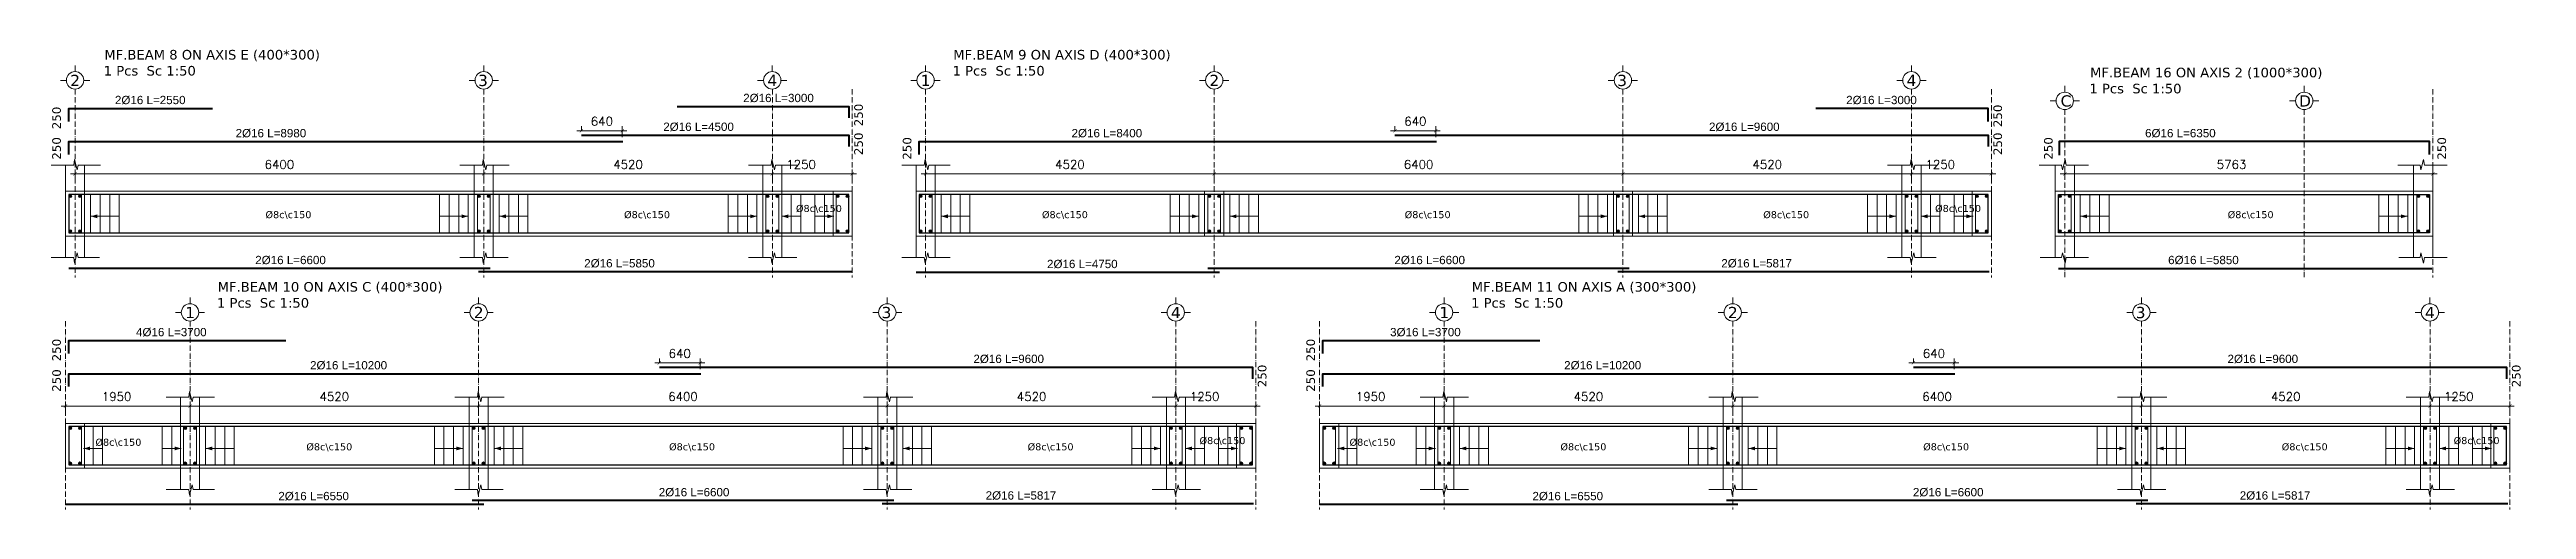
# Model space of a CAD drawing. Header units: inches. Extents: x -17020 to 43805, y -10194 to 123061.
# Drawn here: x 7715 to 11594, y 112787 to 113507 of the extents above; entities that cross this region are included whole.
import ezdxf

# ---------------------------------------------------------------- set-up
doc = ezdxf.new("R2010")
doc.units = ezdxf.units.IN
doc.header["$LTSCALE"] = 0.7
doc.header["$MEASUREMENT"] = 0
doc.linetypes.add('ACAD_ISO10W100', pattern=[18, 12, -3, 0, -3])
doc.layers.get('0').update_dxf_attribs({"lineweight": 13})
doc.layers.get('Defpoints').update_dxf_attribs({"lineweight": 5})
for name, color, linetype, lineweight in [('axis', 254, 'ACAD_ISO10W100', 9), ('BEAM FRAME', 5, 'Continuous', 18), ('COLUMN', 4, 'Continuous', 20), ('elevline', 30, 'Continuous', 20), ('FRAME 070', 5, 'Continuous', 60), ('hatch', 9, 'Continuous', 9), ('renforcment', 141, 'Continuous', 40), ('tex', 3, 'Continuous', 25), ('TEXT', 3, 'Continuous', 25), ('top rein. extension', 50, 'Continuous', 20), ('top renforcment', 7, 'Continuous', 40)]:
    doc.layers.add(name, color=color, linetype=linetype, lineweight=lineweight)
doc.styles.add('100', font='romans.shx', dxfattribs={"height": 13.5})
doc.styles.add('romanc', font='verdana.ttf', dxfattribs={"height": 250})
doc.styles.get("Standard").update_dxf_attribs({"font": 'arial.ttf', "height": 13})
doc.dimstyles.new('100', dxfattribs={"dimtxt": 13.5, "dimasz": 5, "dimexe": 7, "dimexo": 7, "dimgap": 8, "dimtad": 1, "dimdec": 0, "dimlfac": 10, "dimzin": 4, "dimdsep": 46, "dimtxsty": '100', "dimblk": 'ARCHTICK', "dimcen": 0.09, "dimdle": 7, "dimclrd": 1, "dimclre": 8, "dimclrt": 2, "dimadec": 0, "dimazin": 1, "dimtfac": 1, "dimtdec": 0, "dimtix": 1, "dimtofl": 0, "dimtmove": 0, "dimatfit": 3, "dimldrblk": 'ARCHTICK', "dimfxl": 0.18, "dimtolj": 1, "dimtzin": 0, "dimlwd": -1, "dimlwe": -1, "dimarcsym": 0})
doc.dimstyles.get("Standard").update_dxf_attribs({"dimtxt": 13, "dimasz": 5, "dimexe": 0.18, "dimexo": 0.0625, "dimgap": 6, "dimtad": 1, "dimdec": 0, "dimlfac": 10, "dimzin": 0, "dimdsep": 46, "dimtxsty": 'Standard', "dimblk": 'ARCHTICK', "dimcen": 0.09, "dimse1": 1, "dimse2": 1, "dimclrd": 1, "dimclre": 7, "dimclrt": 3, "dimadec": 0, "dimazin": 0, "dimtfac": 1, "dimtdec": 0, "dimtix": 1, "dimtofl": 0, "dimtmove": 0, "dimatfit": 3, "dimldrblk": 'ARCHTICK', "dimfxl": 1, "dimtolj": 1, "dimtzin": 0, "dimarcsym": 0})

msp = doc.modelspace()

# ---------------------------------------------------------------- texts
at = {"layer": 'tex', "style": 'romanc'}
for p in [(8053.58, 113243.38, -33654.09), (8615.11, 113243.38, -33654.09), (8884.29, 113253.1, -33654.09), (9269.54, 113243.38, -33654.09), (9837.58, 113243.38, -33654.09), (10399.11, 113243.38, -33654.09), (10668.29, 113253.1, -33654.09), (11126.42, 113243.38, -33436.19), (7787.27, 112886.9, -33436.19), (8117.54, 112879.83, -33436.19), (8685.58, 112879.83, -33436.19), (9247.11, 112879.83, -33436.19), (9516.29, 112889.55, -33436.19), (9751.27, 112886.9, -33436.19), (10081.54, 112879.83, -33436.19), (10649.58, 112879.83, -33436.19), (11211.11, 112879.83, -33436.19), (11480.29, 112889.55, -33436.19)]:
    msp.add_text('%%C8c\\c150', height=11, dxfattribs=at).set_placement(p)
at = {"layer": 'TEXT', "style": 'romanc'}
for s, height, p in [('MF.BEAM 8 ON AXIS E (400*300)', 15, (7801.22, 113491.87, -217.91)), ('MF.BEAM 9 ON AXIS D (400*300)', 15, (9130.64, 113491.87, -217.91)), ('2', 17.6, (7747.79, 113450.34, -217.91)), ('1 Pcs  Sc 1:50 ', 15, (7800.21, 113466.77, -217.91)), ('3', 17.6, (8386.45, 113450.34, -217.91)), ('4', 17.6, (8839.59, 113450.34, -217.91)), ('1', 17.6, (9079.79, 113450.34, -217.91)), ('1 Pcs  Sc 1:50 ', 15, (9129.62, 113466.77, -217.91)), ('2', 17.6, (9531.79, 113450.34, -217.91)), ('3', 17.6, (10170.45, 113450.34, -217.91)), ('4', 17.6, (10623.59, 113450.34, -217.91)), ('MF.BEAM 16 ON AXIS 2 (1000*300)', 15, (10910.95, 113463.98)), ('C', 17.6, (10864.8, 113418.19)), ('1 Pcs  Sc 1:50 ', 15, (10909.93, 113438.88)), ('D', 17.6, (11238.28, 113418.19)), ('1 Pcs  Sc 1:50 ', 15, (7977.62, 113103.23)), ('MF.BEAM 10 ON AXIS C (400*300)', 15, (7978.64, 113128.32)), ('1 Pcs  Sc 1:50 ', 15, (9941.62, 113103.23)), ('MF.BEAM 11 ON AXIS A (300*300)', 15, (9942.64, 113128.32)), ('1', 17.6, (7927.79, 113086.79)), ('2', 17.6, (8379.79, 113086.79)), ('3', 17.6, (9018.45, 113086.79)), ('4', 17.6, (9471.59, 113086.79)), ('1', 17.6, (9891.79, 113086.79)), ('2', 17.6, (10343.79, 113086.79)), ('3', 17.6, (10982.45, 113086.79)), ('4', 17.6, (11435.59, 113086.79))]:
    msp.add_text(s, height=height, dxfattribs=at).set_placement(p)
for p in [(7733.11, 113382.65, -72739.24), (8989.07, 113387.26, -73392.95), (10773.07, 113385.9, -73392.95), (7733.11, 113334.96, -72739.24), (8989.07, 113342.15, -73392.95), (9065.11, 113334.96, -72957.14), (10773.07, 113342.15, -73392.95), (10852.37, 113334.96, -72739.24), (11468.47, 113334.96, -72739.24), (7733.11, 113019.11, -72739.24), (9697.11, 113019.11, -72739.24), (7733.11, 112971.42, -72739.24), (9621.07, 112978.6, -73175.05), (9697.11, 112971.42, -72739.24), (11585.07, 112978.6, -73175.05)]:
    msp.add_text('250', height=13.5, rotation=90, dxfattribs=at).set_placement(p)

# ---------------------------------------------------------------- blocks, each defined once
blk = doc.blocks.new('*D842')
at = {"layer": 'Defpoints', "color": 0, "transparency": 16777216}
for p in [(7715.4, 113363.3, -0.5), (7715.4, 113363.3), (8613.4, 113363.3, -167.8)]:
    blk.add_point(p, dxfattribs=at)
at = {"layer": 'TEXT', "color": 3, "transparency": 16777216, "insert": (8062.1, 113376.3), "char_height": 13, "attachment_point": 5}
blk.add_mtext('\\A1;2%%C16 L=8980', dxfattribs=at)
blk = doc.blocks.new('_ArchTick')
at = {"color": 0, "linetype": 'ByBlock', "lineweight": 0, "const_width": 0.15}
blk.add_lwpolyline([(-0.5, -0.5), (0.5, 0.5)], dxfattribs=at)
blk = doc.blocks.new('*D843')
at = {"color": 1, "transparency": 16777216}
blk.add_line((8388.4, 113312.7), (8854.4, 113312.7), dxfattribs=at)
at = {"color": 8, "transparency": 16777216}
for p, q in [((8395.4, 113306.2), (8395.4, 113319.7)), ((8847.4, 113306.7), (8847.4, 113319.7))]:
    blk.add_line(p, q, dxfattribs=at)
at = {"layer": 'Defpoints', "color": 0, "transparency": 16777216}
for p in [(8847.4, 113312.7), (8395.4, 113299.2), (8847.4, 113299.7)]:
    blk.add_point(p, dxfattribs=at)
at = {"color": 1, "transparency": 16777216, "xscale": 5, "yscale": 5, "zscale": 5, "rotation": 180}
blk.add_blockref('_ArchTick', (8395.4, 113312.7), dxfattribs=at)
at = {"color": 1, "transparency": 16777216, "xscale": 5, "yscale": 5, "zscale": 5}
blk.add_blockref('_ArchTick', (8847.4, 113312.7), dxfattribs=at)
at = {"color": 2, "transparency": 16777216, "insert": (8621.4, 113327.5), "char_height": 13.5, "attachment_point": 5, "style": '100'}
blk.add_mtext('\\A1;4520', dxfattribs=at)
blk = doc.blocks.new('*D844')
at = {"layer": 'Defpoints', "color": 0, "transparency": 16777216}
for p in [(8548.4, 113373.3, -157.8), (8548.4, 113373.3), (8998.4, 113373.3, -218.5)]:
    blk.add_point(p, dxfattribs=at)
at = {"layer": 'TEXT', "color": 3, "transparency": 16777216, "insert": (8731.8, 113386.3), "char_height": 13, "attachment_point": 5}
blk.add_mtext('\\A1;2%%C16 L=4500', dxfattribs=at)
blk = doc.blocks.new('*D851')
at = {"color": 8, "transparency": 16777216}
for p, q in [((8548.4, 113380.3), (8548.4, 113387.3)), ((8612.4, 113370.3), (8612.4, 113387.3))]:
    blk.add_line(p, q, dxfattribs=at)
at = {"color": 1, "transparency": 16777216}
blk.add_line((8619.4, 113380.3), (8541.4, 113380.3), dxfattribs=at)
at = {"layer": 'Defpoints', "color": 0, "transparency": 16777216}
for p in [(8548.4, 113380.3), (8548.4, 113373.3), (8612.4, 113363.3)]:
    blk.add_point(p, dxfattribs=at)
at = {"color": 1, "transparency": 16777216, "xscale": 5, "yscale": 5, "zscale": 5, "rotation": 180}
blk.add_blockref('_ArchTick', (8548.4, 113380.3), dxfattribs=at)
at = {"color": 1, "transparency": 16777216, "xscale": 5, "yscale": 5, "zscale": 5}
blk.add_blockref('_ArchTick', (8612.4, 113380.3), dxfattribs=at)
at = {"color": 2, "transparency": 16777216, "insert": (8580.4, 113395.1), "char_height": 13.5, "attachment_point": 5, "style": '100'}
blk.add_mtext('\\A1;640', dxfattribs=at)
blk = doc.blocks.new('*D845')
at = {"color": 1, "transparency": 16777216}
blk.add_line((8402.4, 113312.7), (7748.4, 113312.7), dxfattribs=at)
at = {"color": 8, "transparency": 16777216}
for p, q in [((7755.4, 113303.8), (7755.4, 113319.7)), ((8395.4, 113306.2), (8395.4, 113319.7))]:
    blk.add_line(p, q, dxfattribs=at)
at = {"layer": 'Defpoints', "color": 0, "transparency": 16777216}
for p in [(7755.4, 113312.7), (7755.4, 113296.8), (8395.4, 113299.2)]:
    blk.add_point(p, dxfattribs=at)
at = {"color": 1, "transparency": 16777216, "xscale": 5, "yscale": 5, "zscale": 5, "rotation": 180}
blk.add_blockref('_ArchTick', (7755.4, 113312.7), dxfattribs=at)
at = {"color": 1, "transparency": 16777216, "xscale": 5, "yscale": 5, "zscale": 5}
blk.add_blockref('_ArchTick', (8395.4, 113312.7), dxfattribs=at)
at = {"color": 2, "transparency": 16777216, "insert": (8075.4, 113327.5), "char_height": 13.5, "attachment_point": 5, "style": '100'}
blk.add_mtext('\\A1;6400', dxfattribs=at)
blk = doc.blocks.new('*D846')
at = {"layer": 'Defpoints', "color": 0, "transparency": 16777216}
for p in [(7715.4, 113415.2, -218.4), (7715.4, 113415.2), (7970.4, 113415.2, -217.9)]:
    blk.add_point(p, dxfattribs=at)
at = {"layer": 'TEXT', "color": 3, "transparency": 16777216, "insert": (7873.1, 113428.2), "char_height": 13, "attachment_point": 5}
blk.add_mtext('\\A1;2%%C16 L=2550', dxfattribs=at)
blk = doc.blocks.new('*D847')
at = {"layer": 'Defpoints', "color": 0, "transparency": 16777216}
for p in [(7745.4, 113164.6, -13652.7), (8405.4, 113164.6, -37100.9), (8405.4, 113164.6)]:
    blk.add_point(p, dxfattribs=at)
at = {"layer": 'TEXT', "color": 3, "transparency": 16777216, "insert": (8092.8, 113177.6), "char_height": 13, "attachment_point": 5}
blk.add_mtext('\\A1;2%%C16 L=6600', dxfattribs=at)
blk = doc.blocks.new('*D848')
at = {"color": 1, "transparency": 16777216}
blk.add_line((8979.4, 113312.7), (8840.4, 113312.7), dxfattribs=at)
at = {"color": 8, "transparency": 16777216}
for p, q in [((8847.4, 113306.6), (8847.4, 113319.7)), ((8972.4, 113306.4), (8972.4, 113319.7))]:
    blk.add_line(p, q, dxfattribs=at)
at = {"layer": 'Defpoints', "color": 0, "transparency": 16777216}
for p in [(8847.4, 113312.7), (8847.4, 113299.6), (8972.4, 113299.4)]:
    blk.add_point(p, dxfattribs=at)
at = {"color": 1, "transparency": 16777216, "xscale": 5, "yscale": 5, "zscale": 5, "rotation": 180}
blk.add_blockref('_ArchTick', (8847.4, 113312.7), dxfattribs=at)
at = {"color": 1, "transparency": 16777216, "xscale": 5, "yscale": 5, "zscale": 5}
blk.add_blockref('_ArchTick', (8972.4, 113312.7), dxfattribs=at)
at = {"color": 2, "transparency": 16777216, "insert": (8892.4, 113327.5), "char_height": 13.5, "attachment_point": 5, "style": '100'}
blk.add_mtext('\\A1;1250', dxfattribs=at)
blk = doc.blocks.new('*D849')
at = {"layer": 'Defpoints', "color": 0, "transparency": 16777216}
for p in [(8387.4, 113159.5, -13652.7), (8972.4, 113159.5, -37100.9), (8972.4, 113159.5)]:
    blk.add_point(p, dxfattribs=at)
at = {"layer": 'TEXT', "color": 3, "transparency": 16777216, "insert": (8608, 113172.5), "char_height": 13, "attachment_point": 5}
blk.add_mtext('\\A1;2%%C16 L=5850', dxfattribs=at)
blk = doc.blocks.new('*D850')
at = {"layer": 'Defpoints', "color": 0, "transparency": 16777216}
for p in [(8698.4, 113418.4, -157.8), (8698.4, 113418.4), (8998.4, 113418.4, -218.5)]:
    blk.add_point(p, dxfattribs=at)
at = {"layer": 'TEXT', "color": 3, "transparency": 16777216, "insert": (8857, 113431.4), "char_height": 13, "attachment_point": 5}
blk.add_mtext('\\A1;2%%C16 L=3000', dxfattribs=at)
blk = doc.blocks.new('*D852')
at = {"layer": 'Defpoints', "color": 0, "transparency": 16777216}
for p in [(9047.4, 113363.3, -218.4), (9047.4, 113363.3), (9887.4, 113363.3, -167.8)]:
    blk.add_point(p, dxfattribs=at)
at = {"layer": 'TEXT', "color": 3, "transparency": 16777216, "insert": (9371.2, 113376.3), "char_height": 13, "attachment_point": 5}
blk.add_mtext('\\A1;2%%C16 L=8400', dxfattribs=at)
blk = doc.blocks.new('*D853')
at = {"color": 1, "transparency": 16777216}
blk.add_line((10172.4, 113312.7), (10638.4, 113312.7), dxfattribs=at)
at = {"color": 8, "transparency": 16777216}
for p, q in [((10179.4, 113306.2), (10179.4, 113319.7)), ((10631.4, 113306.7), (10631.4, 113319.7))]:
    blk.add_line(p, q, dxfattribs=at)
at = {"layer": 'Defpoints', "color": 0, "transparency": 16777216}
for p in [(10631.4, 113312.7), (10179.4, 113299.2), (10631.4, 113299.7)]:
    blk.add_point(p, dxfattribs=at)
at = {"color": 1, "transparency": 16777216, "xscale": 5, "yscale": 5, "zscale": 5, "rotation": 180}
blk.add_blockref('_ArchTick', (10179.4, 113312.7), dxfattribs=at)
at = {"color": 1, "transparency": 16777216, "xscale": 5, "yscale": 5, "zscale": 5}
blk.add_blockref('_ArchTick', (10631.4, 113312.7), dxfattribs=at)
at = {"color": 2, "transparency": 16777216, "insert": (10405.4, 113327.5), "char_height": 13.5, "attachment_point": 5, "style": '100'}
blk.add_mtext('\\A1;4520', dxfattribs=at)
blk = doc.blocks.new('*D854')
at = {"layer": 'Defpoints', "color": 0, "transparency": 16777216}
for p in [(9822.4, 113373.3, -157.8), (9822.4, 113373.3), (10782.4, 113373.3, -218.5)]:
    blk.add_point(p, dxfattribs=at)
at = {"layer": 'TEXT', "color": 3, "transparency": 16777216, "insert": (10369.5, 113386.3), "char_height": 13, "attachment_point": 5}
blk.add_mtext('\\A1;2%%C16 L=9600', dxfattribs=at)
blk = doc.blocks.new('*D862')
at = {"color": 8, "transparency": 16777216}
for p, q in [((9822.4, 113380.3), (9822.4, 113387.3)), ((9886.4, 113370.3), (9886.4, 113387.3))]:
    blk.add_line(p, q, dxfattribs=at)
at = {"color": 1, "transparency": 16777216}
blk.add_line((9893.4, 113380.3), (9815.4, 113380.3), dxfattribs=at)
at = {"layer": 'Defpoints', "color": 0, "transparency": 16777216}
for p in [(9822.4, 113380.3), (9822.4, 113373.3), (9886.4, 113363.3)]:
    blk.add_point(p, dxfattribs=at)
at = {"color": 1, "transparency": 16777216, "xscale": 5, "yscale": 5, "zscale": 5, "rotation": 180}
blk.add_blockref('_ArchTick', (9822.4, 113380.3), dxfattribs=at)
at = {"color": 1, "transparency": 16777216, "xscale": 5, "yscale": 5, "zscale": 5}
blk.add_blockref('_ArchTick', (9886.4, 113380.3), dxfattribs=at)
at = {"color": 2, "transparency": 16777216, "insert": (9854.4, 113395.1), "char_height": 13.5, "attachment_point": 5, "style": '100'}
blk.add_mtext('\\A1;640', dxfattribs=at)
blk = doc.blocks.new('*D855')
at = {"color": 1, "transparency": 16777216}
blk.add_line((10186.4, 113312.7), (9532.4, 113312.7), dxfattribs=at)
at = {"color": 8, "transparency": 16777216}
for p, q in [((9539.4, 113303.8), (9539.4, 113319.7)), ((10179.4, 113306.2), (10179.4, 113319.7))]:
    blk.add_line(p, q, dxfattribs=at)
at = {"layer": 'Defpoints', "color": 0, "transparency": 16777216}
for p in [(9539.4, 113312.7), (9539.4, 113296.8), (10179.4, 113299.2)]:
    blk.add_point(p, dxfattribs=at)
at = {"color": 1, "transparency": 16777216, "xscale": 5, "yscale": 5, "zscale": 5, "rotation": 180}
blk.add_blockref('_ArchTick', (9539.4, 113312.7), dxfattribs=at)
at = {"color": 1, "transparency": 16777216, "xscale": 5, "yscale": 5, "zscale": 5}
blk.add_blockref('_ArchTick', (10179.4, 113312.7), dxfattribs=at)
at = {"color": 2, "transparency": 16777216, "insert": (9859.4, 113327.5), "char_height": 13.5, "attachment_point": 5, "style": '100'}
blk.add_mtext('\\A1;6400', dxfattribs=at)
blk = doc.blocks.new('*D856')
at = {"color": 1, "transparency": 16777216}
blk.add_line((9080.4, 113312.7), (9546.4, 113312.7), dxfattribs=at)
at = {"color": 8, "transparency": 16777216}
for p, q in [((9087.4, 113291.6), (9087.4, 113319.7)), ((9539.4, 113303.8), (9539.4, 113319.7))]:
    blk.add_line(p, q, dxfattribs=at)
at = {"layer": 'Defpoints', "color": 0, "transparency": 16777216}
for p in [(9539.4, 113312.7), (9087.4, 113284.6), (9539.4, 113296.8)]:
    blk.add_point(p, dxfattribs=at)
at = {"color": 1, "transparency": 16777216, "xscale": 5, "yscale": 5, "zscale": 5, "rotation": 180}
blk.add_blockref('_ArchTick', (9087.4, 113312.7), dxfattribs=at)
at = {"color": 1, "transparency": 16777216, "xscale": 5, "yscale": 5, "zscale": 5}
blk.add_blockref('_ArchTick', (9539.4, 113312.7), dxfattribs=at)
at = {"color": 2, "transparency": 16777216, "insert": (9313.4, 113327.5), "char_height": 13.5, "attachment_point": 5, "style": '100'}
blk.add_mtext('\\A1;4520', dxfattribs=at)
blk = doc.blocks.new('*D857')
at = {"layer": 'Defpoints', "color": 0, "transparency": 16777216}
for p in [(10481.4, 113415.2, -209.5), (10781.4, 113415.2, -218.4), (10781.4, 113415.2)]:
    blk.add_point(p, dxfattribs=at)
at = {"layer": 'TEXT', "color": 3, "transparency": 16777216, "insert": (10584.3, 113428.2), "char_height": 13, "attachment_point": 5}
blk.add_mtext('\\A1;2%%C16 L=3000', dxfattribs=at)
blk = doc.blocks.new('*D858')
at = {"layer": 'Defpoints', "color": 0, "transparency": 16777216}
for p in [(9072.4, 113158.4, -13652.7), (9547.4, 113158.4, -37100.9), (9547.4, 113158.4)]:
    blk.add_point(p, dxfattribs=at)
at = {"layer": 'TEXT', "color": 3, "transparency": 16777216, "insert": (9332.8, 113171.4), "char_height": 13, "attachment_point": 5}
blk.add_mtext('\\A1;2%%C16 L=4750', dxfattribs=at)
blk = doc.blocks.new('*D859')
at = {"layer": 'Defpoints', "color": 0, "transparency": 16777216}
for p in [(9529.4, 113164.6, -13652.7), (10189.4, 113164.6, -37100.9), (10189.4, 113164.6)]:
    blk.add_point(p, dxfattribs=at)
at = {"layer": 'TEXT', "color": 3, "transparency": 16777216, "insert": (9876.8, 113177.6), "char_height": 13, "attachment_point": 5}
blk.add_mtext('\\A1;2%%C16 L=6600', dxfattribs=at)
blk = doc.blocks.new('*D860')
at = {"color": 1, "transparency": 16777216}
blk.add_line((10763.4, 113312.7), (10624.4, 113312.7), dxfattribs=at)
at = {"color": 8, "transparency": 16777216}
for p, q in [((10631.4, 113306.6), (10631.4, 113319.7)), ((10756.4, 113306.4), (10756.4, 113319.7))]:
    blk.add_line(p, q, dxfattribs=at)
at = {"layer": 'Defpoints', "color": 0, "transparency": 16777216}
for p in [(10631.4, 113312.7), (10631.4, 113299.6), (10756.4, 113299.4)]:
    blk.add_point(p, dxfattribs=at)
at = {"color": 1, "transparency": 16777216, "xscale": 5, "yscale": 5, "zscale": 5, "rotation": 180}
blk.add_blockref('_ArchTick', (10631.4, 113312.7), dxfattribs=at)
at = {"color": 1, "transparency": 16777216, "xscale": 5, "yscale": 5, "zscale": 5}
blk.add_blockref('_ArchTick', (10756.4, 113312.7), dxfattribs=at)
at = {"color": 2, "transparency": 16777216, "insert": (10676.4, 113327.5), "char_height": 13.5, "attachment_point": 5, "style": '100'}
blk.add_mtext('\\A1;1250', dxfattribs=at)
blk = doc.blocks.new('*D861')
at = {"layer": 'Defpoints', "color": 0, "transparency": 16777216}
for p in [(10171.4, 113159.5, -13652.7), (10753.1, 113159.5, -37100.9), (10753.1, 113159.5)]:
    blk.add_point(p, dxfattribs=at)
at = {"layer": 'TEXT', "color": 3, "transparency": 16777216, "insert": (10388.7, 113172.5), "char_height": 13, "attachment_point": 5}
blk.add_mtext('\\A1;2%%C16 L=5817', dxfattribs=at)
blk = doc.blocks.new('*D863')
at = {"layer": 'Defpoints', "color": 0, "transparency": 16777216}
for p in [(7715.4, 112999.8, -218.4), (7715.4, 112999.8), (8735.4, 112999.8, -167.8)]:
    blk.add_point(p, dxfattribs=at)
at = {"layer": 'TEXT', "color": 3, "transparency": 16777216, "insert": (8183.7, 113012.8), "char_height": 13, "attachment_point": 5}
blk.add_mtext('\\A1;2%%C16 L=10200', dxfattribs=at)
blk = doc.blocks.new('*D864')
at = {"color": 1, "transparency": 16777216}
blk.add_line((9020.4, 112949.2), (9486.4, 112949.2), dxfattribs=at)
at = {"color": 8, "transparency": 16777216}
for p, q in [((9027.4, 112942.6), (9027.4, 112956.2)), ((9479.4, 112943.2), (9479.4, 112956.2))]:
    blk.add_line(p, q, dxfattribs=at)
at = {"layer": 'Defpoints', "color": 0, "transparency": 16777216}
for p in [(9027.4, 112935.6), (9479.4, 112949.2), (9479.4, 112936.2)]:
    blk.add_point(p, dxfattribs=at)
at = {"color": 1, "transparency": 16777216, "xscale": 5, "yscale": 5, "zscale": 5, "rotation": 180}
blk.add_blockref('_ArchTick', (9027.4, 112949.2), dxfattribs=at)
at = {"color": 1, "transparency": 16777216, "xscale": 5, "yscale": 5, "zscale": 5}
blk.add_blockref('_ArchTick', (9479.4, 112949.2), dxfattribs=at)
at = {"color": 2, "transparency": 16777216, "insert": (9253.4, 112963.9), "char_height": 13.5, "attachment_point": 5, "style": '100'}
blk.add_mtext('\\A1;4520', dxfattribs=at)
blk = doc.blocks.new('*D865')
at = {"layer": 'Defpoints', "color": 0, "transparency": 16777216}
for p in [(8670.4, 113009.8, -157.8), (8670.4, 113009.8), (9630.4, 113009.8, -218.5)]:
    blk.add_point(p, dxfattribs=at)
at = {"layer": 'TEXT', "color": 3, "transparency": 16777216, "insert": (9217.5, 113022.8), "char_height": 13, "attachment_point": 5}
blk.add_mtext('\\A1;2%%C16 L=9600', dxfattribs=at)
blk = doc.blocks.new('*D874')
at = {"color": 1, "transparency": 16777216}
blk.add_line((8741.4, 113016.8), (8663.4, 113016.8), dxfattribs=at)
at = {"color": 8, "transparency": 16777216}
for p, q in [((8670.4, 113016.8), (8670.4, 113023.8)), ((8734.4, 113006.8), (8734.4, 113023.8))]:
    blk.add_line(p, q, dxfattribs=at)
at = {"layer": 'Defpoints', "color": 0, "transparency": 16777216}
for p in [(8670.4, 113016.8), (8670.4, 113009.8), (8734.4, 112999.8)]:
    blk.add_point(p, dxfattribs=at)
at = {"color": 1, "transparency": 16777216, "xscale": 5, "yscale": 5, "zscale": 5, "rotation": 180}
blk.add_blockref('_ArchTick', (8670.4, 113016.8), dxfattribs=at)
at = {"color": 1, "transparency": 16777216, "xscale": 5, "yscale": 5, "zscale": 5}
blk.add_blockref('_ArchTick', (8734.4, 113016.8), dxfattribs=at)
at = {"color": 2, "transparency": 16777216, "insert": (8702.4, 113031.5), "char_height": 13.5, "attachment_point": 5, "style": '100'}
blk.add_mtext('\\A1;640', dxfattribs=at)
blk = doc.blocks.new('*D866')
at = {"color": 1, "transparency": 16777216}
blk.add_line((9034.4, 112949.2), (8380.4, 112949.2), dxfattribs=at)
at = {"color": 8, "transparency": 16777216}
for p, q in [((8387.4, 112940.3), (8387.4, 112956.2)), ((9027.4, 112942.6), (9027.4, 112956.2))]:
    blk.add_line(p, q, dxfattribs=at)
at = {"layer": 'Defpoints', "color": 0, "transparency": 16777216}
for p in [(8387.4, 112949.2), (8387.4, 112933.3), (9027.4, 112935.6)]:
    blk.add_point(p, dxfattribs=at)
at = {"color": 1, "transparency": 16777216, "xscale": 5, "yscale": 5, "zscale": 5, "rotation": 180}
blk.add_blockref('_ArchTick', (8387.4, 112949.2), dxfattribs=at)
at = {"color": 1, "transparency": 16777216, "xscale": 5, "yscale": 5, "zscale": 5}
blk.add_blockref('_ArchTick', (9027.4, 112949.2), dxfattribs=at)
at = {"color": 2, "transparency": 16777216, "insert": (8707.4, 112963.9), "char_height": 13.5, "attachment_point": 5, "style": '100'}
blk.add_mtext('\\A1;6400', dxfattribs=at)
blk = doc.blocks.new('*D867')
at = {"color": 1, "transparency": 16777216}
blk.add_line((7928.4, 112949.2), (8394.4, 112949.2), dxfattribs=at)
at = {"color": 8, "transparency": 16777216}
for p, q in [((7935.4, 112928), (7935.4, 112956.2)), ((8387.4, 112940.3), (8387.4, 112956.2))]:
    blk.add_line(p, q, dxfattribs=at)
at = {"layer": 'Defpoints', "color": 0, "transparency": 16777216}
for p in [(7935.4, 112921), (8387.4, 112949.2), (8387.4, 112933.3)]:
    blk.add_point(p, dxfattribs=at)
at = {"color": 1, "transparency": 16777216, "xscale": 5, "yscale": 5, "zscale": 5, "rotation": 180}
blk.add_blockref('_ArchTick', (7935.4, 112949.2), dxfattribs=at)
at = {"color": 1, "transparency": 16777216, "xscale": 5, "yscale": 5, "zscale": 5}
blk.add_blockref('_ArchTick', (8387.4, 112949.2), dxfattribs=at)
at = {"color": 2, "transparency": 16777216, "insert": (8161.4, 112963.9), "char_height": 13.5, "attachment_point": 5, "style": '100'}
blk.add_mtext('\\A1;4520', dxfattribs=at)
blk = doc.blocks.new('*D868')
at = {"layer": 'Defpoints', "color": 0, "transparency": 16777216}
for p in [(7715.4, 113051.7, -218.4), (7715.4, 113051.7), (8085.4, 113051.7, -209.5)]:
    blk.add_point(p, dxfattribs=at)
at = {"layer": 'TEXT', "color": 3, "transparency": 16777216, "insert": (7906.1, 113064.7), "char_height": 13, "attachment_point": 5}
blk.add_mtext('\\A1;4%%C16 L=3700', dxfattribs=at)
blk = doc.blocks.new('*D869')
at = {"layer": 'Defpoints', "color": 0, "transparency": 16777216}
for p in [(7740.4, 112794.9, -13652.7), (8395.4, 112794.9, -37100.9), (8395.4, 112794.9)]:
    blk.add_point(p, dxfattribs=at)
at = {"layer": 'TEXT', "color": 3, "transparency": 16777216, "insert": (8129, 112807.9), "char_height": 13, "attachment_point": 5}
blk.add_mtext('\\A1;2%%C16 L=6550', dxfattribs=at)
blk = doc.blocks.new('*D870')
at = {"layer": 'Defpoints', "color": 0, "transparency": 16777216}
for p in [(8377.4, 112801, -13652.7), (9037.4, 112801, -37100.9), (9037.4, 112801)]:
    blk.add_point(p, dxfattribs=at)
at = {"layer": 'TEXT', "color": 3, "transparency": 16777216, "insert": (8724.8, 112814), "char_height": 13, "attachment_point": 5}
blk.add_mtext('\\A1;2%%C16 L=6600', dxfattribs=at)
blk = doc.blocks.new('*D871')
at = {"color": 1, "transparency": 16777216}
blk.add_line((9611.4, 112949.2), (9472.4, 112949.2), dxfattribs=at)
at = {"color": 8, "transparency": 16777216}
for p, q in [((9479.4, 112943.1), (9479.4, 112956.2)), ((9604.4, 112942.9), (9604.4, 112956.2))]:
    blk.add_line(p, q, dxfattribs=at)
at = {"layer": 'Defpoints', "color": 0, "transparency": 16777216}
for p in [(9479.4, 112949.2), (9479.4, 112936.1), (9604.4, 112935.9)]:
    blk.add_point(p, dxfattribs=at)
at = {"color": 1, "transparency": 16777216, "xscale": 5, "yscale": 5, "zscale": 5, "rotation": 180}
blk.add_blockref('_ArchTick', (9479.4, 112949.2), dxfattribs=at)
at = {"color": 1, "transparency": 16777216, "xscale": 5, "yscale": 5, "zscale": 5}
blk.add_blockref('_ArchTick', (9604.4, 112949.2), dxfattribs=at)
at = {"color": 2, "transparency": 16777216, "insert": (9524.4, 112963.9), "char_height": 13.5, "attachment_point": 5, "style": '100'}
blk.add_mtext('\\A1;1250', dxfattribs=at)
blk = doc.blocks.new('*D872')
at = {"color": 1, "transparency": 16777216}
blk.add_line((7942.4, 112949.2), (7733.4, 112949.2), dxfattribs=at)
at = {"color": 8, "transparency": 16777216}
for p, q in [((7740.4, 112934.8), (7740.4, 112956.2)), ((7935.4, 112928), (7935.4, 112956.2))]:
    blk.add_line(p, q, dxfattribs=at)
at = {"layer": 'Defpoints', "color": 0, "transparency": 16777216}
for p in [(7740.4, 112949.2), (7740.4, 112927.8), (7935.4, 112921)]:
    blk.add_point(p, dxfattribs=at)
at = {"color": 1, "transparency": 16777216, "xscale": 5, "yscale": 5, "zscale": 5, "rotation": 180}
blk.add_blockref('_ArchTick', (7740.4, 112949.2), dxfattribs=at)
at = {"color": 1, "transparency": 16777216, "xscale": 5, "yscale": 5, "zscale": 5}
blk.add_blockref('_ArchTick', (7935.4, 112949.2), dxfattribs=at)
at = {"color": 2, "transparency": 16777216, "insert": (7820.4, 112963.9), "char_height": 13.5, "attachment_point": 5, "style": '100'}
blk.add_mtext('\\A1;1950', dxfattribs=at)
blk = doc.blocks.new('*D873')
at = {"layer": 'Defpoints', "color": 0, "transparency": 16777216}
for p in [(9019.4, 112795.9, -13652.7), (9601.1, 112795.9, -37100.9), (9601.1, 112795.9)]:
    blk.add_point(p, dxfattribs=at)
at = {"layer": 'TEXT', "color": 3, "transparency": 16777216, "insert": (9236.7, 112808.9), "char_height": 13, "attachment_point": 5}
blk.add_mtext('\\A1;2%%C16 L=5817', dxfattribs=at)
blk = doc.blocks.new('*D875')
at = {"layer": 'Defpoints', "color": 0, "transparency": 16777216}
for p in [(9679.4, 112999.8, -218.4), (9679.4, 112999.8), (10699.4, 112999.8, -167.8)]:
    blk.add_point(p, dxfattribs=at)
at = {"layer": 'TEXT', "color": 3, "transparency": 16777216, "insert": (10147.7, 113012.8), "char_height": 13, "attachment_point": 5}
blk.add_mtext('\\A1;2%%C16 L=10200', dxfattribs=at)
blk = doc.blocks.new('*D876')
at = {"color": 1, "transparency": 16777216}
blk.add_line((10984.4, 112949.2), (11450.4, 112949.2), dxfattribs=at)
at = {"color": 8, "transparency": 16777216}
for p, q in [((10991.4, 112942.6), (10991.4, 112956.2)), ((11443.4, 112943.2), (11443.4, 112956.2))]:
    blk.add_line(p, q, dxfattribs=at)
at = {"layer": 'Defpoints', "color": 0, "transparency": 16777216}
for p in [(10991.4, 112935.6), (11443.4, 112949.2), (11443.4, 112936.2)]:
    blk.add_point(p, dxfattribs=at)
at = {"color": 1, "transparency": 16777216, "xscale": 5, "yscale": 5, "zscale": 5, "rotation": 180}
blk.add_blockref('_ArchTick', (10991.4, 112949.2), dxfattribs=at)
at = {"color": 1, "transparency": 16777216, "xscale": 5, "yscale": 5, "zscale": 5}
blk.add_blockref('_ArchTick', (11443.4, 112949.2), dxfattribs=at)
at = {"color": 2, "transparency": 16777216, "insert": (11217.4, 112963.9), "char_height": 13.5, "attachment_point": 5, "style": '100'}
blk.add_mtext('\\A1;4520', dxfattribs=at)
blk = doc.blocks.new('*D877')
at = {"layer": 'Defpoints', "color": 0, "transparency": 16777216}
for p in [(10634.4, 113009.8, -157.8), (10634.4, 113009.8), (11594.4, 113009.8, -218.5)]:
    blk.add_point(p, dxfattribs=at)
at = {"layer": 'TEXT', "color": 3, "transparency": 16777216, "insert": (11181.5, 113022.8), "char_height": 13, "attachment_point": 5}
blk.add_mtext('\\A1;2%%C16 L=9600', dxfattribs=at)
blk = doc.blocks.new('*D886')
at = {"color": 1, "transparency": 16777216}
blk.add_line((10705.4, 113016.8), (10627.4, 113016.8), dxfattribs=at)
at = {"color": 8, "transparency": 16777216}
for p, q in [((10634.4, 113016.8), (10634.4, 113023.8)), ((10698.4, 113006.8), (10698.4, 113023.8))]:
    blk.add_line(p, q, dxfattribs=at)
at = {"layer": 'Defpoints', "color": 0, "transparency": 16777216}
for p in [(10634.4, 113016.8), (10634.4, 113009.8), (10698.4, 112999.8)]:
    blk.add_point(p, dxfattribs=at)
at = {"color": 1, "transparency": 16777216, "xscale": 5, "yscale": 5, "zscale": 5, "rotation": 180}
blk.add_blockref('_ArchTick', (10634.4, 113016.8), dxfattribs=at)
at = {"color": 1, "transparency": 16777216, "xscale": 5, "yscale": 5, "zscale": 5}
blk.add_blockref('_ArchTick', (10698.4, 113016.8), dxfattribs=at)
at = {"color": 2, "transparency": 16777216, "insert": (10666.4, 113031.5), "char_height": 13.5, "attachment_point": 5, "style": '100'}
blk.add_mtext('\\A1;640', dxfattribs=at)
blk = doc.blocks.new('*D878')
at = {"color": 1, "transparency": 16777216}
blk.add_line((10998.4, 112949.2), (10344.4, 112949.2), dxfattribs=at)
at = {"color": 8, "transparency": 16777216}
for p, q in [((10351.4, 112940.3), (10351.4, 112956.2)), ((10991.4, 112942.6), (10991.4, 112956.2))]:
    blk.add_line(p, q, dxfattribs=at)
at = {"layer": 'Defpoints', "color": 0, "transparency": 16777216}
for p in [(10351.4, 112949.2), (10351.4, 112933.3), (10991.4, 112935.6)]:
    blk.add_point(p, dxfattribs=at)
at = {"color": 1, "transparency": 16777216, "xscale": 5, "yscale": 5, "zscale": 5, "rotation": 180}
blk.add_blockref('_ArchTick', (10351.4, 112949.2), dxfattribs=at)
at = {"color": 1, "transparency": 16777216, "xscale": 5, "yscale": 5, "zscale": 5}
blk.add_blockref('_ArchTick', (10991.4, 112949.2), dxfattribs=at)
at = {"color": 2, "transparency": 16777216, "insert": (10671.4, 112963.9), "char_height": 13.5, "attachment_point": 5, "style": '100'}
blk.add_mtext('\\A1;6400', dxfattribs=at)
blk = doc.blocks.new('*D879')
at = {"color": 1, "transparency": 16777216}
blk.add_line((9892.4, 112949.2), (10358.4, 112949.2), dxfattribs=at)
at = {"color": 8, "transparency": 16777216}
for p, q in [((9899.4, 112928), (9899.4, 112956.2)), ((10351.4, 112940.3), (10351.4, 112956.2))]:
    blk.add_line(p, q, dxfattribs=at)
at = {"layer": 'Defpoints', "color": 0, "transparency": 16777216}
for p in [(9899.4, 112921), (10351.4, 112949.2), (10351.4, 112933.3)]:
    blk.add_point(p, dxfattribs=at)
at = {"color": 1, "transparency": 16777216, "xscale": 5, "yscale": 5, "zscale": 5, "rotation": 180}
blk.add_blockref('_ArchTick', (9899.4, 112949.2), dxfattribs=at)
at = {"color": 1, "transparency": 16777216, "xscale": 5, "yscale": 5, "zscale": 5}
blk.add_blockref('_ArchTick', (10351.4, 112949.2), dxfattribs=at)
at = {"color": 2, "transparency": 16777216, "insert": (10125.4, 112963.9), "char_height": 13.5, "attachment_point": 5, "style": '100'}
blk.add_mtext('\\A1;4520', dxfattribs=at)
blk = doc.blocks.new('*D880')
at = {"layer": 'Defpoints', "color": 0, "transparency": 16777216}
for p in [(9679.4, 113051.7, -218.4), (9679.4, 113051.7), (10049.4, 113051.7, -209.5)]:
    blk.add_point(p, dxfattribs=at)
at = {"layer": 'TEXT', "color": 3, "transparency": 16777216, "insert": (9870.1, 113064.7), "char_height": 13, "attachment_point": 5}
blk.add_mtext('\\A1;3%%C16 L=3700', dxfattribs=at)
blk = doc.blocks.new('*D881')
at = {"layer": 'Defpoints', "color": 0, "transparency": 16777216}
for p in [(9704.4, 112794.9, -13652.7), (10359.4, 112794.9, -37100.9), (10359.4, 112794.9)]:
    blk.add_point(p, dxfattribs=at)
at = {"layer": 'TEXT', "color": 3, "transparency": 16777216, "insert": (10093, 112807.9), "char_height": 13, "attachment_point": 5}
blk.add_mtext('\\A1;2%%C16 L=6550', dxfattribs=at)
blk = doc.blocks.new('*D882')
at = {"layer": 'Defpoints', "color": 0, "transparency": 16777216}
for p in [(10341.4, 112801, -13652.7), (11001.4, 112801, -37100.9), (11001.4, 112801)]:
    blk.add_point(p, dxfattribs=at)
at = {"layer": 'TEXT', "color": 3, "transparency": 16777216, "insert": (10688.8, 112814), "char_height": 13, "attachment_point": 5}
blk.add_mtext('\\A1;2%%C16 L=6600', dxfattribs=at)
blk = doc.blocks.new('*D883')
at = {"color": 1, "transparency": 16777216}
blk.add_line((11575.4, 112949.2), (11436.4, 112949.2), dxfattribs=at)
at = {"color": 8, "transparency": 16777216}
for p, q in [((11443.4, 112943.1), (11443.4, 112956.2)), ((11568.4, 112942.9), (11568.4, 112956.2))]:
    blk.add_line(p, q, dxfattribs=at)
at = {"layer": 'Defpoints', "color": 0, "transparency": 16777216}
for p in [(11443.4, 112949.2), (11443.4, 112936.1), (11568.4, 112935.9)]:
    blk.add_point(p, dxfattribs=at)
at = {"color": 1, "transparency": 16777216, "xscale": 5, "yscale": 5, "zscale": 5, "rotation": 180}
blk.add_blockref('_ArchTick', (11443.4, 112949.2), dxfattribs=at)
at = {"color": 1, "transparency": 16777216, "xscale": 5, "yscale": 5, "zscale": 5}
blk.add_blockref('_ArchTick', (11568.4, 112949.2), dxfattribs=at)
at = {"color": 2, "transparency": 16777216, "insert": (11488.4, 112963.9), "char_height": 13.5, "attachment_point": 5, "style": '100'}
blk.add_mtext('\\A1;1250', dxfattribs=at)
blk = doc.blocks.new('*D884')
at = {"color": 1, "transparency": 16777216}
blk.add_line((9906.4, 112949.2), (9697.4, 112949.2), dxfattribs=at)
at = {"color": 8, "transparency": 16777216}
for p, q in [((9704.4, 112934.8), (9704.4, 112956.2)), ((9899.4, 112928), (9899.4, 112956.2))]:
    blk.add_line(p, q, dxfattribs=at)
at = {"layer": 'Defpoints', "color": 0, "transparency": 16777216}
for p in [(9704.4, 112949.2), (9704.4, 112927.8), (9899.4, 112921)]:
    blk.add_point(p, dxfattribs=at)
at = {"color": 1, "transparency": 16777216, "xscale": 5, "yscale": 5, "zscale": 5, "rotation": 180}
blk.add_blockref('_ArchTick', (9704.4, 112949.2), dxfattribs=at)
at = {"color": 1, "transparency": 16777216, "xscale": 5, "yscale": 5, "zscale": 5}
blk.add_blockref('_ArchTick', (9899.4, 112949.2), dxfattribs=at)
at = {"color": 2, "transparency": 16777216, "insert": (9784.4, 112963.9), "char_height": 13.5, "attachment_point": 5, "style": '100'}
blk.add_mtext('\\A1;1950', dxfattribs=at)
blk = doc.blocks.new('*D885')
at = {"layer": 'Defpoints', "color": 0, "transparency": 16777216}
for p in [(10983.4, 112795.9, -13652.7), (11565.1, 112795.9, -37100.9), (11565.1, 112795.9)]:
    blk.add_point(p, dxfattribs=at)
at = {"layer": 'TEXT', "color": 3, "transparency": 16777216, "insert": (11200.7, 112808.9), "char_height": 13, "attachment_point": 5}
blk.add_mtext('\\A1;2%%C16 L=5817', dxfattribs=at)
blk = doc.blocks.new('*D887')
at = {"layer": 'Defpoints', "color": 0, "transparency": 16777216}
for p in [(10837.7, 113363.3, -189.9), (11472.7, 113363.3, -218.4), (11472.7, 113363.3)]:
    blk.add_point(p, dxfattribs=at)
at = {"layer": 'TEXT', "color": 3, "transparency": 16777216, "insert": (11052.4, 113376.3), "char_height": 13, "attachment_point": 5}
blk.add_mtext('\\A1;6%%C16 L=6350', dxfattribs=at)
blk = doc.blocks.new('*D888')
at = {"color": 1, "transparency": 16777216}
blk.add_line((10864.4, 113312.7), (11454.7, 113312.7), dxfattribs=at)
at = {"color": 8, "transparency": 16777216}
for p, q in [((10871.4, 113306.2), (10871.4, 113319.7)), ((11447.7, 113303.8), (11447.7, 113319.7))]:
    blk.add_line(p, q, dxfattribs=at)
at = {"layer": 'Defpoints', "color": 0, "transparency": 16777216}
for p in [(11447.7, 113312.7), (10871.4, 113299.2), (11447.7, 113296.8)]:
    blk.add_point(p, dxfattribs=at)
at = {"color": 1, "transparency": 16777216, "xscale": 5, "yscale": 5, "zscale": 5, "rotation": 180}
blk.add_blockref('_ArchTick', (10871.4, 113312.7), dxfattribs=at)
at = {"color": 1, "transparency": 16777216, "xscale": 5, "yscale": 5, "zscale": 5}
blk.add_blockref('_ArchTick', (11447.7, 113312.7), dxfattribs=at)
at = {"color": 2, "transparency": 16777216, "insert": (11132.5, 113327.5), "char_height": 13.5, "attachment_point": 5, "style": '100'}
blk.add_mtext('\\A1;5763', dxfattribs=at)
blk = doc.blocks.new('*D889')
at = {"layer": 'Defpoints', "color": 0, "transparency": 16777216}
for p in [(10861.4, 113164.6, -37100.9), (10861.4, 113164.6), (11446.4, 113164.6, -13870.6)]:
    blk.add_point(p, dxfattribs=at)
at = {"layer": 'TEXT', "color": 3, "transparency": 16777216, "insert": (11088.5, 113177.6), "char_height": 13, "attachment_point": 5}
blk.add_mtext('\\A1;6%%C16 L=5850', dxfattribs=at)

# ---------------------------------------------------------------- dimensions: what is measured, and where the dimension line sits
for base, p1, p2, picture, middle in [((8548.37, 113380.32, -217.91), (8612.37, 113363.32, -217.91), (8548.37, 113373.32, -217.91), '*D851', (8580.37, 113395.07, -217.91)), ((9822.37, 113380.32, -217.91), (9886.37, 113363.32, -217.91), (9822.37, 113373.32, -217.91), '*D862', (9854.37, 113395.07, -217.91)), ((8670.37, 113016.78), (8734.37, 112999.78), (8670.37, 113009.78), '*D874', (8702.37, 113031.53)), ((10634.37, 113016.78), (10698.37, 112999.78), (10634.37, 113009.78), '*D886', (10666.37, 113031.53))]:
    dim = msp.add_linear_dim(base=base, p1=p1, p2=p2, dimstyle='100')
    dim.commit()
    dim.dimension.update_dxf_attribs({"geometry": picture, "text_midpoint": middle})
for base, p1, p2, picture, middle in [((7755.39, 113312.74, -217.91), (8395.39, 113299.15, -217.91), (7755.39, 113296.83, -217.91), '*D845', (8075.39, 113312.74, -217.91)), ((8847.39, 113312.74, -217.91), (8972.39, 113299.42, -217.91), (8847.39, 113299.63, -217.91), '*D848', (8892.39, 113312.74, -217.91)), ((9539.39, 113312.74, -217.91), (10179.39, 113299.15, -217.91), (9539.39, 113296.83, -217.91), '*D855', (9859.39, 113312.74, -217.91)), ((10631.39, 113312.74, -217.91), (10756.39, 113299.42, -217.91), (10631.39, 113299.63, -217.91), '*D860', (10676.39, 113312.74, -217.91)), ((7740.39, 112949.2), (7935.39, 112921.01), (7740.39, 112927.82), '*D872', (7820.39, 112949.2)), ((8387.39, 112949.2), (9027.39, 112935.61), (8387.39, 112933.29), '*D866', (8707.39, 112949.2)), ((9479.39, 112949.2), (9604.39, 112935.88), (9479.39, 112936.09), '*D871', (9524.39, 112949.2)), ((9704.39, 112949.2), (9899.39, 112921.01), (9704.39, 112927.82), '*D884', (9784.39, 112949.2)), ((10351.39, 112949.2), (10991.39, 112935.61), (10351.39, 112933.29), '*D878', (10671.39, 112949.2)), ((11443.39, 112949.2), (11568.39, 112935.88), (11443.39, 112936.09), '*D883', (11488.39, 112949.2))]:
    dim = msp.add_linear_dim(base=base, p1=p1, p2=p2, angle=180, dimstyle='100')
    dim.commit()
    dim.dimension.update_dxf_attribs({"geometry": picture, "text_midpoint": middle, "dimtype": 160})
for base, p1, p2, picture, middle in [((8847.39, 113312.74, -217.91), (8395.39, 113299.15, -217.91), (8847.39, 113299.75, -217.91), '*D843', (8621.39, 113312.74, -217.91)), ((9539.39, 113312.74, -217.91), (9087.39, 113284.55, -217.91), (9539.39, 113296.83, -217.91), '*D856', (9313.39, 113312.74, -217.91)), ((10631.39, 113312.74, -217.91), (10179.39, 113299.15, -217.91), (10631.39, 113299.75, -217.91), '*D853', (10405.39, 113312.74, -217.91)), ((11447.68, 113312.74), (10871.39, 113299.15), (11447.68, 113296.83), '*D888', (11132.55, 113312.74)), ((8387.39, 112949.2), (7935.39, 112921.01), (8387.39, 112933.29), '*D867', (8161.39, 112949.2)), ((9479.39, 112949.2), (9027.39, 112935.61), (9479.39, 112936.2), '*D864', (9253.39, 112949.2)), ((10351.39, 112949.2), (9899.39, 112921.01), (10351.39, 112933.29), '*D879', (10125.39, 112949.2)), ((11443.39, 112949.2), (10991.39, 112935.61), (11443.39, 112936.2), '*D876', (11217.39, 112949.2))]:
    dim = msp.add_linear_dim(base=base, p1=p1, p2=p2, dimstyle='100')
    dim.commit()
    dim.dimension.update_dxf_attribs({"geometry": picture, "text_midpoint": middle, "dimtype": 160})
at = {"layer": 'TEXT'}
for base, p1, p2, angle, text, picture, middle in [((7715.39, 113415.23), (7970.39, 113415.23, -217.91), (7715.39, 113415.23, -218.39), 180, '2%%C16 L=<>', '*D846', (7873.05, 113415.23)), ((8698.37, 113418.44, -217.91), (8998.39, 113418.44, -436.45), (8698.37, 113418.44, -375.69), 180, '2%%C16 L=<>', '*D850', (8857.03, 113418.44, -217.91)), ((10781.39, 113415.23, -217.91), (10481.39, 113415.23, -427.45), (10781.39, 113415.23, -436.29), 0, '2%%C16 L=<>', '*D857', (10584.25, 113415.23, -217.91)), ((7715.39, 113363.32, -217.91), (8613.37, 113363.32, -385.67), (7715.39, 113363.32, -218.39), 180, '2%%C16 L=<>', '*D842', (8062.06, 113363.32, -217.91)), ((8548.37, 113373.32, -217.91), (8998.39, 113373.32, -436.45), (8548.37, 113373.32, -375.69), 180, '2%%C16 L=<>', '*D844', (8731.81, 113373.32, -217.91)), ((9047.39, 113363.32, -217.91), (9887.37, 113363.32, -385.67), (9047.39, 113363.32, -436.29), 180, '2%%C16 L=<>', '*D852', (9371.17, 113363.32, -217.91)), ((9822.37, 113373.32, -217.91), (10782.39, 113373.32, -436.45), (9822.37, 113373.32, -375.69), 180, '2%%C16 L=<>', '*D854', (10369.51, 113373.32, -217.91)), ((11472.68, 113363.32), (10837.69, 113363.32, -189.92), (11472.68, 113363.32, -218.39), 0, '6%%C16 L=<>', '*D887', (11052.4, 113363.32)), ((8405.39, 113164.57, 12149.06), (7745.39, 113164.57, -1503.63), (8405.39, 113164.57, -24951.83), 0, '2%%C16 L=<>', '*D847', (8092.78, 113164.57, 12149.06)), ((8972.39, 113159.45, 12149.06), (8387.39, 113159.45, -1503.63), (8972.39, 113159.45, -24951.83), 0, '2%%C16 L=<>', '*D849', (8607.99, 113159.45, 12149.06)), ((9547.39, 113158.43, 12149.06), (9072.39, 113158.43, -1503.63), (9547.39, 113158.43, -24951.83), 0, '2%%C16 L=<>', '*D858', (9332.77, 113158.43, 12149.06)), ((10189.39, 113164.57, 12149.06), (9529.39, 113164.57, -1503.63), (10189.39, 113164.57, -24951.83), 0, '2%%C16 L=<>', '*D859', (9876.78, 113164.57, 12149.06)), ((10753.09, 113159.45, 12149.06), (10171.39, 113159.45, -1503.63), (10753.09, 113159.45, -24951.83), 0, '2%%C16 L=<>', '*D861', (10388.69, 113159.45, 12149.06)), ((10861.4, 113164.57, 12366.96), (11446.38, 113164.57, -1503.63), (10861.4, 113164.57, -24733.92), 180, '6%%C16 L=<>', '*D889', (11088.52, 113164.57, 12366.96)), ((7715.39, 113051.68), (8085.39, 113051.68, -209.54), (7715.39, 113051.68, -218.39), 180, '4%%C16 L=<>', '*D868', (7906.11, 113051.68)), ((9679.39, 113051.68), (10049.39, 113051.68, -209.54), (9679.39, 113051.68, -218.39), 180, '3%%C16 L=<>', '*D880', (9870.11, 113051.68)), ((8670.37, 113009.78), (9630.39, 113009.78, -218.54), (8670.37, 113009.78, -157.78), 180, '2%%C16 L=<>', '*D865', (9217.51, 113009.78)), ((10634.37, 113009.78), (11594.39, 113009.78, -218.54), (10634.37, 113009.78, -157.78), 180, '2%%C16 L=<>', '*D877', (11181.51, 113009.78)), ((7715.39, 112999.78), (8735.37, 112999.78, -167.76), (7715.39, 112999.78, -218.39), 180, '2%%C16 L=<>', '*D863', (8183.65, 112999.78)), ((9679.39, 112999.78), (10699.37, 112999.78, -167.76), (9679.39, 112999.78, -218.39), 180, '2%%C16 L=<>', '*D875', (10147.65, 112999.78)), ((8395.39, 112794.88, 12366.96), (7740.39, 112794.88, -1285.72), (8395.39, 112794.88, -24733.92), 0, '2%%C16 L=<>', '*D869', (8128.97, 112794.88, 12366.96)), ((9037.39, 112801.02, 12366.96), (8377.39, 112801.02, -1285.72), (9037.39, 112801.02, -24733.92), 0, '2%%C16 L=<>', '*D870', (8724.78, 112801.02, 12366.96)), ((9601.09, 112795.91, 12366.96), (9019.39, 112795.91, -1285.72), (9601.09, 112795.91, -24733.92), 0, '2%%C16 L=<>', '*D873', (9236.69, 112795.91, 12366.96)), ((10359.39, 112794.88, 12366.96), (9704.39, 112794.88, -1285.72), (10359.39, 112794.88, -24733.92), 0, '2%%C16 L=<>', '*D881', (10092.97, 112794.88, 12366.96)), ((11001.39, 112801.02, 12366.96), (10341.39, 112801.02, -1285.72), (11001.39, 112801.02, -24733.92), 0, '2%%C16 L=<>', '*D882', (10688.78, 112801.02, 12366.96)), ((11565.09, 112795.91, 12366.96), (10983.39, 112795.91, -1285.72), (11565.09, 112795.91, -24733.92), 0, '2%%C16 L=<>', '*D885', (11200.69, 112795.91, 12366.96))]:
    dim = msp.add_linear_dim(base=base, p1=p1, p2=p2, angle=angle, text=text, dimstyle='Standard', override={"dimsd1": 1, "dimsd2": 1, "dimfxl": 0.1, "dimfxlon": 1}, dxfattribs=at)
    dim.commit()
    dim.dimension.update_dxf_attribs({"geometry": picture, "text_midpoint": middle, "dimtype": 161})

# ---------------------------------------------------------------- hatches: boundary and pattern name
at = {"layer": 'elevline'}
for points in [[(7750.15, 113278.07, 1), (7745.39, 113278.07, 1)], [(7760.64, 113278.07, -1), (7765.39, 113278.07, -1)], [(8390.15, 113278.07, 1), (8385.39, 113278.07, 1)], [(8400.64, 113278.07, -1), (8405.39, 113278.07, -1)], [(8842.15, 113278.07, 1), (8837.39, 113278.07, 1)], [(8852.64, 113278.07, -1), (8857.39, 113278.07, -1)], [(8952.15, 113278.07, 1), (8947.39, 113278.07, 1)], [(8962.64, 113278.07, -1), (8967.39, 113278.07, -1)], [(9082.15, 113278.07, 1), (9077.39, 113278.07, 1)], [(9092.64, 113278.07, -1), (9097.39, 113278.07, -1)], [(9534.15, 113278.07, 1), (9529.39, 113278.07, 1)], [(9544.64, 113278.07, -1), (9549.39, 113278.07, -1)], [(10174.15, 113278.07, 1), (10169.39, 113278.07, 1)], [(10184.64, 113278.07, -1), (10189.39, 113278.07, -1)], [(10626.15, 113278.07, 1), (10621.39, 113278.07, 1)], [(10636.64, 113278.07, -1), (10641.39, 113278.07, -1)], [(10736.15, 113278.07, 1), (10731.39, 113278.07, 1)], [(10746.64, 113278.07, -1), (10751.39, 113278.07, -1)], [(10866.15, 113278.07, 1), (10861.39, 113278.07, 1)], [(10876.64, 113278.07, -1), (10881.39, 113278.07, -1)], [(11427.44, 113278.07, 1), (11422.68, 113278.07, 1)], [(11437.93, 113278.07, -1), (11442.68, 113278.07, -1)], [(7750.15, 113222.82, -1), (7745.39, 113222.82, -1)], [(7760.64, 113222.82, 1), (7765.39, 113222.82, 1)], [(8390.15, 113222.82, -1), (8385.39, 113222.82, -1)], [(8400.64, 113222.82, 1), (8405.39, 113222.82, 1)], [(8842.15, 113222.82, -1), (8837.39, 113222.82, -1)], [(8852.64, 113222.82, 1), (8857.39, 113222.82, 1)], [(8952.15, 113222.82, -1), (8947.39, 113222.82, -1)], [(8962.64, 113222.82, 1), (8967.39, 113222.82, 1)], [(9082.15, 113222.82, -1), (9077.39, 113222.82, -1)], [(9092.64, 113222.82, 1), (9097.39, 113222.82, 1)], [(9534.15, 113222.82, -1), (9529.39, 113222.82, -1)], [(9544.64, 113222.82, 1), (9549.39, 113222.82, 1)], [(10174.15, 113222.82, -1), (10169.39, 113222.82, -1)], [(10184.64, 113222.82, 1), (10189.39, 113222.82, 1)], [(10626.15, 113222.82, -1), (10621.39, 113222.82, -1)], [(10636.64, 113222.82, 1), (10641.39, 113222.82, 1)], [(10736.15, 113222.82, -1), (10731.39, 113222.82, -1)], [(10746.64, 113222.82, 1), (10751.39, 113222.82, 1)], [(10866.15, 113222.82, -1), (10861.39, 113222.82, -1)], [(10876.64, 113222.82, 1), (10881.39, 113222.82, 1)], [(11427.44, 113222.82, -1), (11422.68, 113222.82, -1)], [(11437.93, 113222.82, 1), (11442.68, 113222.82, 1)], [(7750.15, 112914.52, 1), (7745.39, 112914.52, 1)], [(7760.64, 112914.52, -1), (7765.39, 112914.52, -1)], [(7930.15, 112914.52, 1), (7925.39, 112914.52, 1)], [(7940.64, 112914.52, -1), (7945.39, 112914.52, -1)], [(8382.15, 112914.52, 1), (8377.39, 112914.52, 1)], [(8392.64, 112914.52, -1), (8397.39, 112914.52, -1)], [(9022.15, 112914.52, 1), (9017.39, 112914.52, 1)], [(9032.64, 112914.52, -1), (9037.39, 112914.52, -1)], [(9474.15, 112914.52, 1), (9469.39, 112914.52, 1)], [(9484.64, 112914.52, -1), (9489.39, 112914.52, -1)], [(9584.15, 112914.52, 1), (9579.39, 112914.52, 1)], [(9594.64, 112914.52, -1), (9599.39, 112914.52, -1)], [(9714.15, 112914.52, 1), (9709.39, 112914.52, 1)], [(9724.64, 112914.52, -1), (9729.39, 112914.52, -1)], [(9894.15, 112914.52, 1), (9889.39, 112914.52, 1)], [(9904.64, 112914.52, -1), (9909.39, 112914.52, -1)], [(10346.15, 112914.52, 1), (10341.39, 112914.52, 1)], [(10356.64, 112914.52, -1), (10361.39, 112914.52, -1)], [(10986.15, 112914.52, 1), (10981.39, 112914.52, 1)], [(10996.64, 112914.52, -1), (11001.39, 112914.52, -1)], [(11438.15, 112914.52, 1), (11433.39, 112914.52, 1)], [(11448.64, 112914.52, -1), (11453.39, 112914.52, -1)], [(11548.15, 112914.52, 1), (11543.39, 112914.52, 1)], [(11558.64, 112914.52, -1), (11563.39, 112914.52, -1)], [(7750.15, 112859.28, -1), (7745.39, 112859.28, -1)], [(7760.64, 112859.28, 1), (7765.39, 112859.28, 1)], [(7930.15, 112859.28, -1), (7925.39, 112859.28, -1)], [(7940.64, 112859.28, 1), (7945.39, 112859.28, 1)], [(8382.15, 112859.28, -1), (8377.39, 112859.28, -1)], [(8392.64, 112859.28, 1), (8397.39, 112859.28, 1)], [(9022.15, 112859.28, -1), (9017.39, 112859.28, -1)], [(9032.64, 112859.28, 1), (9037.39, 112859.28, 1)], [(9474.15, 112859.28, -1), (9469.39, 112859.28, -1)], [(9484.64, 112859.28, 1), (9489.39, 112859.28, 1)], [(9584.15, 112859.28, -1), (9579.39, 112859.28, -1)], [(9594.64, 112859.28, 1), (9599.39, 112859.28, 1)], [(9714.15, 112859.28, -1), (9709.39, 112859.28, -1)], [(9724.64, 112859.28, 1), (9729.39, 112859.28, 1)], [(9894.15, 112859.28, -1), (9889.39, 112859.28, -1)], [(9904.64, 112859.28, 1), (9909.39, 112859.28, 1)], [(10346.15, 112859.28, -1), (10341.39, 112859.28, -1)], [(10356.64, 112859.28, 1), (10361.39, 112859.28, 1)], [(10986.15, 112859.28, -1), (10981.39, 112859.28, -1)], [(10996.64, 112859.28, 1), (11001.39, 112859.28, 1)], [(11438.15, 112859.28, -1), (11433.39, 112859.28, -1)], [(11448.64, 112859.28, 1), (11453.39, 112859.28, 1)], [(11548.15, 112859.28, -1), (11543.39, 112859.28, -1)], [(11558.64, 112859.28, 1), (11563.39, 112859.28, 1)]]:
    msp.add_hatch(color=256, dxfattribs=at).paths.add_polyline_path(points)

# ---------------------------------------------------------------- linework, layer by layer
at = {"layer": 'axis'}
for p, q in [((7755.39, 113445.64, -217.91), (7755.39, 113150.71, -217.91)), ((7755.39, 113445.64, -217.91), (7755.39, 113150.71, -217.91)), ((8395.39, 113445.64, -217.91), (8395.39, 113150.71, -217.91)), ((8847.39, 113445.64, -217.91), (8847.39, 113150.71, -217.91)), ((8972.39, 113445.64, -217.91), (8972.39, 113150.71, -217.91)), ((9087.39, 113445.64, -217.91), (9087.39, 113150.71, -217.91)), ((9539.39, 113445.64, -217.91), (9539.39, 113150.71, -217.91)), ((9539.39, 113445.64, -217.91), (9539.39, 113150.71, -217.91)), ((10179.39, 113445.64, -217.91), (10179.39, 113150.71, -217.91)), ((10631.39, 113445.64, -217.91), (10631.39, 113150.71, -217.91)), ((10756.39, 113445.64, -217.91), (10756.39, 113150.71, -217.91)), ((11447.68, 113445.64, -217.91), (11447.68, 113150.71, -217.91)), ((11447.68, 113445.64, -217.91), (11447.68, 113150.71, -217.91)), ((10871.39, 113413.49), (10871.39, 113150.71)), ((11246.39, 113413.49), (11246.39, 113150.71)), ((11246.39, 113413.49), (11246.39, 113150.71)), ((7740.39, 113082.09), (7740.39, 112787.16)), ((7935.39, 113082.09), (7935.39, 112787.16)), ((8387.39, 113082.09), (8387.39, 112787.16)), ((8387.39, 113082.09), (8387.39, 112787.16)), ((9027.39, 113082.09), (9027.39, 112787.16)), ((9479.39, 113082.09), (9479.39, 112787.16)), ((9604.39, 113082.09), (9604.39, 112787.16)), ((9704.39, 113082.09), (9704.39, 112787.16)), ((9899.39, 113082.09), (9899.39, 112787.16)), ((10351.39, 113082.09), (10351.39, 112787.16)), ((10351.39, 113082.09), (10351.39, 112787.16)), ((10991.39, 113082.09), (10991.39, 112787.16)), ((11443.39, 113082.09), (11443.39, 112787.16)), ((11568.39, 113082.09), (11568.39, 112787.16))]:
    msp.add_line(p, q, dxfattribs=at)
at = {"layer": 'BEAM FRAME'}
for points in [[(7740.39, 113215.45), (8972.39, 113215.45), (8972.39, 113285.45), (7740.39, 113285.45)], [(9072.39, 113215.45), (10756.39, 113215.45), (10756.39, 113285.45), (9072.39, 113285.45)]]:
    msp.add_lwpolyline(points, close=True, dxfattribs=at)
at = {"layer": 'BEAM FRAME', "elevation": 217.91}
for points in [[(11447.68, 113215.45), (10856.39, 113215.45), (10856.39, 113285.45), (11447.68, 113285.45)], [(7740.39, 112851.9), (9604.39, 112851.9), (9604.39, 112921.9), (7740.39, 112921.9)], [(9704.39, 112851.9), (11568.39, 112851.9), (11568.39, 112921.9), (9704.39, 112921.9)]]:
    msp.add_lwpolyline(points, close=True, dxfattribs=at)
at = {"layer": 'COLUMN', "lineweight": 20}
for p, q in [((7740.39, 113326.37), (7740.39, 113285.45)), ((7770.39, 113326.37), (7770.39, 113285.45)), ((8380.39, 113326.37), (8380.39, 113285.45)), ((8410.39, 113326.37), (8410.39, 113285.45)), ((8832.39, 113326.37), (8832.39, 113285.45)), ((8862.39, 113326.37), (8862.39, 113285.45)), ((9072.39, 113326.37), (9072.39, 113285.45)), ((9102.39, 113326.37), (9102.39, 113285.45)), ((10616.39, 113326.37), (10616.39, 113285.45)), ((10646.39, 113326.37), (10646.39, 113285.45)), ((10856.39, 113326.37, 217.91), (10856.39, 113285.45, 217.91)), ((10886.39, 113326.37, 217.91), (10886.39, 113285.45, 217.91)), ((11417.68, 113326.37), (11417.68, 113285.45)), ((11447.68, 113326.37), (11447.68, 113285.45)), ((7740.39, 113182.02), (7740.39, 113215.45)), ((7770.39, 113182.02), (7770.39, 113215.45)), ((8380.39, 113182.02), (8380.39, 113215.45)), ((8410.39, 113182.02), (8410.39, 113215.45)), ((8832.39, 113182.02), (8832.39, 113215.45)), ((8862.39, 113182.02), (8862.39, 113215.45)), ((9072.39, 113182.02), (9072.39, 113215.45)), ((9102.39, 113182.02), (9102.39, 113215.45)), ((10616.39, 113182.02), (10616.39, 113215.45)), ((10646.39, 113182.02), (10646.39, 113215.45)), ((10856.39, 113182.02, 217.91), (10856.39, 113215.45, 217.91)), ((10886.39, 113182.02, 217.91), (10886.39, 113215.45, 217.91)), ((11417.68, 113182.02), (11417.68, 113215.45)), ((11447.68, 113182.02), (11447.68, 113215.45)), ((7920.39, 112962.83, 217.91), (7920.39, 112921.9, 217.91)), ((7950.39, 112962.83, 217.91), (7950.39, 112921.9, 217.91)), ((8372.39, 112962.83, 217.91), (8372.39, 112921.9, 217.91)), ((8402.39, 112962.83, 217.91), (8402.39, 112921.9, 217.91)), ((9012.39, 112962.83, 217.91), (9012.39, 112921.9, 217.91)), ((9042.39, 112962.83, 217.91), (9042.39, 112921.9, 217.91)), ((9464.39, 112962.83, 217.91), (9464.39, 112921.9, 217.91)), ((9494.39, 112962.83, 217.91), (9494.39, 112921.9, 217.91)), ((9884.39, 112962.83, 217.91), (9884.39, 112921.9, 217.91)), ((9914.39, 112962.83, 217.91), (9914.39, 112921.9, 217.91)), ((10336.39, 112962.83, 217.91), (10336.39, 112921.9, 217.91)), ((10366.39, 112962.83, 217.91), (10366.39, 112921.9, 217.91)), ((10976.39, 112962.83, 217.91), (10976.39, 112921.9, 217.91)), ((11006.39, 112962.83, 217.91), (11006.39, 112921.9, 217.91)), ((11428.39, 112962.83, 217.91), (11428.39, 112921.9, 217.91)), ((11458.39, 112962.83, 217.91), (11458.39, 112921.9, 217.91)), ((7920.39, 112818.47, 217.91), (7920.39, 112851.9, 217.91)), ((7950.39, 112818.47, 217.91), (7950.39, 112851.9, 217.91)), ((8372.39, 112818.47, 217.91), (8372.39, 112851.9, 217.91)), ((8402.39, 112818.47, 217.91), (8402.39, 112851.9, 217.91)), ((9012.39, 112818.47, 217.91), (9012.39, 112851.9, 217.91)), ((9042.39, 112818.47, 217.91), (9042.39, 112851.9, 217.91)), ((9464.39, 112818.47, 217.91), (9464.39, 112851.9, 217.91)), ((9494.39, 112818.47, 217.91), (9494.39, 112851.9, 217.91)), ((9884.39, 112818.47, 217.91), (9884.39, 112851.9, 217.91)), ((9914.39, 112818.47, 217.91), (9914.39, 112851.9, 217.91)), ((10336.39, 112818.47, 217.91), (10336.39, 112851.9, 217.91)), ((10366.39, 112818.47, 217.91), (10366.39, 112851.9, 217.91)), ((10976.39, 112818.47, 217.91), (10976.39, 112851.9, 217.91)), ((11006.39, 112818.47, 217.91), (11006.39, 112851.9, 217.91)), ((11428.39, 112818.47, 217.91), (11428.39, 112851.9, 217.91)), ((11458.39, 112818.47, 217.91), (11458.39, 112851.9, 217.91))]:
    msp.add_line(p, q, dxfattribs=at)
at = {"layer": 'elevline'}
for p, q in [((7779.71, 113220.45, -217.91), (7779.71, 113280.45, -217.91)), ((7794.67, 113220.45, -217.91), (7794.67, 113280.45, -217.91)), ((7809.67, 113220.45, -217.91), (7809.67, 113280.45, -217.91)), ((7824.67, 113220.45, -217.91), (7824.67, 113280.45, -217.91)), ((8326.12, 113220.45, -217.91), (8326.12, 113280.45, -217.91)), ((8341.12, 113220.45, -217.91), (8341.12, 113280.45, -217.91)), ((8356.12, 113220.45, -217.91), (8356.12, 113280.45, -217.91)), ((8371.08, 113220.45, -217.91), (8371.08, 113280.45, -217.91)), ((8419.71, 113220.45, -217.91), (8419.71, 113280.45, -217.91)), ((8434.67, 113220.45, -217.91), (8434.67, 113280.45, -217.91)), ((8449.67, 113220.45, -217.91), (8449.67, 113280.45, -217.91)), ((8464.67, 113220.45, -217.91), (8464.67, 113280.45, -217.91)), ((8778.32, 113220.45, -217.91), (8778.32, 113280.45, -217.91)), ((8793.32, 113220.45, -217.91), (8793.32, 113280.45, -217.91)), ((8808.32, 113220.45, -217.91), (8808.32, 113280.45, -217.91)), ((8823.28, 113220.45, -217.91), (8823.28, 113280.45, -217.91)), ((8837.35, 113220.45, -217.91), (8837.35, 113280.45, -217.91)), ((8876.89, 113220.45, -217.91), (8876.89, 113280.45, -217.91)), ((8891.89, 113220.45, -217.91), (8891.89, 113280.45, -217.91)), ((8913.89, 113220.45, -217.91), (8913.89, 113280.45, -217.91)), ((8928.89, 113220.45, -217.91), (8928.89, 113280.45, -217.91)), ((8947.35, 113220.45, -217.91), (8947.35, 113280.45, -217.91)), ((9111.71, 113220.45, -217.91), (9111.71, 113280.45, -217.91)), ((9126.67, 113220.45, -217.91), (9126.67, 113280.45, -217.91)), ((9141.67, 113220.45, -217.91), (9141.67, 113280.45, -217.91)), ((9156.67, 113220.45, -217.91), (9156.67, 113280.45, -217.91)), ((9470.12, 113220.45, -217.91), (9470.12, 113280.45, -217.91)), ((9485.12, 113220.45, -217.91), (9485.12, 113280.45, -217.91)), ((9500.12, 113220.45, -217.91), (9500.12, 113280.45, -217.91)), ((9515.08, 113220.45, -217.91), (9515.08, 113280.45, -217.91)), ((9563.71, 113220.45, -217.91), (9563.71, 113280.45, -217.91)), ((9578.67, 113220.45, -217.91), (9578.67, 113280.45, -217.91)), ((9593.67, 113220.45, -217.91), (9593.67, 113280.45, -217.91)), ((9608.67, 113220.45, -217.91), (9608.67, 113280.45, -217.91)), ((10110.12, 113220.45, -217.91), (10110.12, 113280.45, -217.91)), ((10125.12, 113220.45, -217.91), (10125.12, 113280.45, -217.91)), ((10140.12, 113220.45, -217.91), (10140.12, 113280.45, -217.91)), ((10155.08, 113220.45, -217.91), (10155.08, 113280.45, -217.91)), ((10203.71, 113220.45, -217.91), (10203.71, 113280.45, -217.91)), ((10218.67, 113220.45, -217.91), (10218.67, 113280.45, -217.91)), ((10233.67, 113220.45, -217.91), (10233.67, 113280.45, -217.91)), ((10248.67, 113220.45, -217.91), (10248.67, 113280.45, -217.91)), ((10562.32, 113220.45, -217.91), (10562.32, 113280.45, -217.91)), ((10577.32, 113220.45, -217.91), (10577.32, 113280.45, -217.91)), ((10592.32, 113220.45, -217.91), (10592.32, 113280.45, -217.91)), ((10607.28, 113220.45, -217.91), (10607.28, 113280.45, -217.91)), ((10621.35, 113220.45, -217.91), (10621.35, 113280.45, -217.91)), ((10660.89, 113220.45, -217.91), (10660.89, 113280.45, -217.91)), ((10675.89, 113220.45, -217.91), (10675.89, 113280.45, -217.91)), ((10697.89, 113220.45, -217.91), (10697.89, 113280.45, -217.91)), ((10712.89, 113220.45, -217.91), (10712.89, 113280.45, -217.91)), ((10731.35, 113220.45, -217.91), (10731.35, 113280.45, -217.91)), ((10895.71, 113220.45), (10895.71, 113280.45)), ((10910.67, 113220.45), (10910.67, 113280.45)), ((10925.67, 113220.45), (10925.67, 113280.45)), ((10940.67, 113220.45), (10940.67, 113280.45)), ((11363.41, 113220.45, -217.91), (11363.41, 113280.45, -217.91)), ((11378.41, 113220.45, -217.91), (11378.41, 113280.45, -217.91)), ((11393.41, 113220.45, -217.91), (11393.41, 113280.45, -217.91)), ((11408.37, 113220.45, -217.91), (11408.37, 113280.45, -217.91)), ((7783.48, 112856.9), (7783.48, 112916.9)), ((7798.48, 112856.9), (7798.48, 112916.9)), ((7891.74, 112856.9), (7891.74, 112916.9)), ((7906.74, 112856.9), (7906.74, 112916.9)), ((7959.71, 112856.9), (7959.71, 112916.9)), ((7974.67, 112856.9), (7974.67, 112916.9)), ((7989.67, 112856.9), (7989.67, 112916.9)), ((8004.67, 112856.9), (8004.67, 112916.9)), ((8318.12, 112856.9), (8318.12, 112916.9)), ((8333.12, 112856.9), (8333.12, 112916.9)), ((8348.12, 112856.9), (8348.12, 112916.9)), ((8363.08, 112856.9), (8363.08, 112916.9)), ((8411.71, 112856.9), (8411.71, 112916.9)), ((8426.67, 112856.9), (8426.67, 112916.9)), ((8441.67, 112856.9), (8441.67, 112916.9)), ((8456.67, 112856.9), (8456.67, 112916.9)), ((8958.12, 112856.9), (8958.12, 112916.9)), ((8973.12, 112856.9), (8973.12, 112916.9)), ((8988.12, 112856.9), (8988.12, 112916.9)), ((9003.08, 112856.9), (9003.08, 112916.9)), ((9051.71, 112856.9), (9051.71, 112916.9)), ((9066.67, 112856.9), (9066.67, 112916.9)), ((9081.67, 112856.9), (9081.67, 112916.9)), ((9096.67, 112856.9), (9096.67, 112916.9)), ((9410.32, 112856.9), (9410.32, 112916.9)), ((9425.32, 112856.9), (9425.32, 112916.9)), ((9440.32, 112856.9), (9440.32, 112916.9)), ((9455.28, 112856.9), (9455.28, 112916.9)), ((9469.35, 112856.9), (9469.35, 112916.9)), ((9508.89, 112856.9), (9508.89, 112916.9)), ((9523.89, 112856.9), (9523.89, 112916.9)), ((9545.89, 112856.9), (9545.89, 112916.9)), ((9560.89, 112856.9), (9560.89, 112916.9)), ((9579.35, 112856.9), (9579.35, 112916.9)), ((9747.48, 112856.9), (9747.48, 112916.9)), ((9762.48, 112856.9), (9762.48, 112916.9)), ((9855.74, 112856.9), (9855.74, 112916.9)), ((9870.74, 112856.9), (9870.74, 112916.9)), ((9923.71, 112856.9), (9923.71, 112916.9)), ((9938.67, 112856.9), (9938.67, 112916.9)), ((9953.67, 112856.9), (9953.67, 112916.9)), ((9968.67, 112856.9), (9968.67, 112916.9)), ((10282.12, 112856.9), (10282.12, 112916.9)), ((10297.12, 112856.9), (10297.12, 112916.9)), ((10312.12, 112856.9), (10312.12, 112916.9)), ((10327.08, 112856.9), (10327.08, 112916.9)), ((10375.71, 112856.9), (10375.71, 112916.9)), ((10390.67, 112856.9), (10390.67, 112916.9)), ((10405.67, 112856.9), (10405.67, 112916.9)), ((10420.67, 112856.9), (10420.67, 112916.9)), ((10922.12, 112856.9), (10922.12, 112916.9)), ((10937.12, 112856.9), (10937.12, 112916.9)), ((10952.12, 112856.9), (10952.12, 112916.9)), ((10967.08, 112856.9), (10967.08, 112916.9)), ((11015.71, 112856.9), (11015.71, 112916.9)), ((11030.67, 112856.9), (11030.67, 112916.9)), ((11045.67, 112856.9), (11045.67, 112916.9)), ((11060.67, 112856.9), (11060.67, 112916.9)), ((11374.32, 112856.9), (11374.32, 112916.9)), ((11389.32, 112856.9), (11389.32, 112916.9)), ((11404.32, 112856.9), (11404.32, 112916.9)), ((11419.28, 112856.9), (11419.28, 112916.9)), ((11433.35, 112856.9), (11433.35, 112916.9)), ((11472.89, 112856.9), (11472.89, 112916.9)), ((11487.89, 112856.9), (11487.89, 112916.9)), ((11509.89, 112856.9), (11509.89, 112916.9)), ((11524.89, 112856.9), (11524.89, 112916.9)), ((11543.35, 112856.9), (11543.35, 112916.9))]:
    msp.add_line(p, q, dxfattribs=at)
for centre in [(7747.77, 113278.07, -217.91), (7763.02, 113278.07, -217.91), (8387.77, 113278.07, -217.91), (8403.02, 113278.07, -217.91), (8839.77, 113278.07, -217.91), (8855.02, 113278.07, -217.91), (8949.77, 113278.07, -217.91), (8965.02, 113278.07, -217.91), (9079.77, 113278.07, -217.91), (9095.02, 113278.07, -217.91), (9531.77, 113278.07, -217.91), (9547.02, 113278.07, -217.91), (10171.77, 113278.07, -217.91), (10187.02, 113278.07, -217.91), (10623.77, 113278.07, -217.91), (10639.02, 113278.07, -217.91), (10733.77, 113278.07, -217.91), (10749.02, 113278.07, -217.91), (10863.77, 113278.07), (10879.02, 113278.07), (11425.06, 113278.07, -217.91), (11440.31, 113278.07, -217.91), (7747.77, 113222.82, -217.91), (7763.02, 113222.82, -217.91), (8387.77, 113222.82, -217.91), (8403.02, 113222.82, -217.91), (8839.77, 113222.82, -217.91), (8855.02, 113222.82, -217.91), (8949.77, 113222.82, -217.91), (8965.02, 113222.82, -217.91), (9079.77, 113222.82, -217.91), (9095.02, 113222.82, -217.91), (9531.77, 113222.82, -217.91), (9547.02, 113222.82, -217.91), (10171.77, 113222.82, -217.91), (10187.02, 113222.82, -217.91), (10623.77, 113222.82, -217.91), (10639.02, 113222.82, -217.91), (10733.77, 113222.82, -217.91), (10749.02, 113222.82, -217.91), (10863.77, 113222.82), (10879.02, 113222.82), (11425.06, 113222.82, -217.91), (11440.31, 113222.82, -217.91), (7747.77, 112914.52), (7763.02, 112914.52), (7927.77, 112914.52), (7943.02, 112914.52), (8379.77, 112914.52), (8395.02, 112914.52), (9019.77, 112914.52), (9035.02, 112914.52), (9471.77, 112914.52), (9487.02, 112914.52), (9581.77, 112914.52), (9597.02, 112914.52), (9711.77, 112914.52), (9727.02, 112914.52), (9891.77, 112914.52), (9907.02, 112914.52), (10343.77, 112914.52), (10359.02, 112914.52), (10983.77, 112914.52), (10999.02, 112914.52), (11435.77, 112914.52), (11451.02, 112914.52), (11545.77, 112914.52), (11561.02, 112914.52), (7747.77, 112859.28), (7763.02, 112859.28), (7927.77, 112859.28), (7943.02, 112859.28), (8379.77, 112859.28), (8395.02, 112859.28), (9019.77, 112859.28), (9035.02, 112859.28), (9471.77, 112859.28), (9487.02, 112859.28), (9581.77, 112859.28), (9597.02, 112859.28), (9711.77, 112859.28), (9727.02, 112859.28), (9891.77, 112859.28), (9907.02, 112859.28), (10343.77, 112859.28), (10359.02, 112859.28), (10983.77, 112859.28), (10999.02, 112859.28), (11435.77, 112859.28), (11451.02, 112859.28), (11545.77, 112859.28), (11561.02, 112859.28)]:
    msp.add_circle(centre, 2.38, dxfattribs=at)
at = {"layer": 'FRAME 070', "lineweight": 20}
for p, q in [((7718, 113326.37), (7753.36, 113326.37)), ((7753.36, 113326.37), (7754.71, 113335.37)), ((7754.71, 113335.37), (7758.89, 113319.3)), ((7758.89, 113319.3), (7760.4, 113326.37)), ((7759.92, 113326.37), (7795.28, 113326.37)), ((8358, 113326.37), (8393.36, 113326.37)), ((8393.36, 113326.37), (8394.71, 113335.37)), ((8394.71, 113335.37), (8398.89, 113319.3)), ((8398.89, 113319.3), (8400.4, 113326.37)), ((8399.92, 113326.37), (8435.28, 113326.37)), ((8810, 113326.37), (8845.36, 113326.37)), ((8845.36, 113326.37), (8846.71, 113335.37)), ((8846.71, 113335.37), (8850.89, 113319.3)), ((8850.89, 113319.3), (8852.4, 113326.37)), ((8852.4, 113326.37), (8885.79, 113326.37)), ((9050, 113326.37), (9085.36, 113326.37)), ((9085.36, 113326.37), (9086.71, 113335.37)), ((9086.71, 113335.37), (9090.89, 113319.3)), ((9090.89, 113319.3), (9092.4, 113326.37)), ((9092.4, 113326.37), (9125.79, 113326.37)), ((10594, 113326.37), (10629.36, 113326.37)), ((10629.36, 113326.37), (10630.71, 113335.37)), ((10630.71, 113335.37), (10634.89, 113319.3)), ((10634.89, 113319.3), (10636.4, 113326.37)), ((10636.4, 113326.37), (10669.79, 113326.37)), ((10866.87, 113326.37, 217.91), (10831.51, 113326.37, 217.91)), ((10867.9, 113319.3, 217.91), (10866.39, 113326.37, 217.91)), ((10872.08, 113335.37, 217.91), (10867.9, 113319.3, 217.91)), ((10873.43, 113326.37, 217.91), (10872.08, 113335.37, 217.91)), ((10908.78, 113326.37, 217.91), (10873.43, 113326.37, 217.91)), ((11428.16, 113326.37), (11392.8, 113326.37)), ((11429.19, 113319.3), (11427.68, 113326.37)), ((11433.37, 113335.37), (11429.19, 113319.3)), ((11434.72, 113326.37), (11433.37, 113335.37)), ((11470.07, 113326.37), (11434.72, 113326.37)), ((7718, 113182.02), (7753.36, 113182.02)), ((7753.36, 113182.02), (7754.71, 113173.02)), ((7754.71, 113173.02), (7758.89, 113189.1)), ((7758.89, 113189.1), (7760.4, 113182.02)), ((7760.4, 113182.02), (7793.79, 113182.02)), ((8358, 113182.02), (8393.36, 113182.02)), ((8393.36, 113182.02), (8394.71, 113173.02)), ((8394.71, 113173.02), (8398.89, 113189.1)), ((8398.89, 113189.1), (8400.4, 113182.02)), ((8400.4, 113182.02), (8433.79, 113182.02)), ((8810, 113182.02), (8845.36, 113182.02)), ((8845.36, 113182.02), (8846.71, 113173.02)), ((8846.71, 113173.02), (8850.89, 113189.1)), ((8850.89, 113189.1), (8852.4, 113182.02)), ((8852.4, 113182.02), (8885.79, 113182.02)), ((9050, 113182.02), (9085.36, 113182.02)), ((9085.36, 113182.02), (9086.71, 113173.02)), ((9086.71, 113173.02), (9090.89, 113189.1)), ((9090.89, 113189.1), (9092.4, 113182.02)), ((9092.4, 113182.02), (9125.79, 113182.02)), ((10594, 113182.02), (10629.36, 113182.02)), ((10629.36, 113182.02), (10630.71, 113173.02)), ((10630.71, 113173.02), (10634.89, 113189.1)), ((10634.89, 113189.1), (10636.4, 113182.02)), ((10636.4, 113182.02), (10669.79, 113182.02)), ((10866.39, 113182.02, 217.91), (10833, 113182.02, 217.91)), ((10867.9, 113189.1, 217.91), (10866.39, 113182.02, 217.91)), ((10872.08, 113173.02, 217.91), (10867.9, 113189.1, 217.91)), ((10873.43, 113182.02, 217.91), (10872.08, 113173.02, 217.91)), ((10908.78, 113182.02, 217.91), (10873.43, 113182.02, 217.91)), ((11427.68, 113182.02), (11394.29, 113182.02)), ((11429.19, 113189.1), (11427.68, 113182.02)), ((11433.37, 113173.02), (11429.19, 113189.1)), ((11434.72, 113182.02), (11433.37, 113173.02)), ((11470.07, 113182.02), (11434.72, 113182.02)), ((7898, 112962.83, 217.91), (7933.36, 112962.83, 217.91)), ((7933.36, 112962.83, 217.91), (7934.71, 112971.83, 217.91)), ((7934.71, 112971.83, 217.91), (7938.89, 112955.75, 217.91)), ((7938.89, 112955.75, 217.91), (7940.4, 112962.83, 217.91)), ((7940.4, 112962.83, 217.91), (7973.79, 112962.83, 217.91)), ((8350, 112962.83, 217.91), (8385.36, 112962.83, 217.91)), ((8385.36, 112962.83, 217.91), (8386.71, 112971.83, 217.91)), ((8386.71, 112971.83, 217.91), (8390.89, 112955.75, 217.91)), ((8390.89, 112955.75, 217.91), (8392.4, 112962.83, 217.91)), ((8391.92, 112962.83, 217.91), (8427.28, 112962.83, 217.91)), ((8990, 112962.83, 217.91), (9025.36, 112962.83, 217.91)), ((9025.36, 112962.83, 217.91), (9026.71, 112971.83, 217.91)), ((9026.71, 112971.83, 217.91), (9030.89, 112955.75, 217.91)), ((9030.89, 112955.75, 217.91), (9032.4, 112962.83, 217.91)), ((9031.92, 112962.83, 217.91), (9067.28, 112962.83, 217.91)), ((9442, 112962.83, 217.91), (9477.36, 112962.83, 217.91)), ((9477.36, 112962.83, 217.91), (9478.71, 112971.83, 217.91)), ((9478.71, 112971.83, 217.91), (9482.89, 112955.75, 217.91)), ((9482.89, 112955.75, 217.91), (9484.4, 112962.83, 217.91)), ((9484.4, 112962.83, 217.91), (9517.79, 112962.83, 217.91)), ((9862, 112962.83, 217.91), (9897.36, 112962.83, 217.91)), ((9897.36, 112962.83, 217.91), (9898.71, 112971.83, 217.91)), ((9898.71, 112971.83, 217.91), (9902.89, 112955.75, 217.91)), ((9902.89, 112955.75, 217.91), (9904.4, 112962.83, 217.91)), ((9904.4, 112962.83, 217.91), (9937.79, 112962.83, 217.91)), ((10314, 112962.83, 217.91), (10349.36, 112962.83, 217.91)), ((10349.36, 112962.83, 217.91), (10350.71, 112971.83, 217.91)), ((10350.71, 112971.83, 217.91), (10354.89, 112955.75, 217.91)), ((10354.89, 112955.75, 217.91), (10356.4, 112962.83, 217.91)), ((10355.92, 112962.83, 217.91), (10391.28, 112962.83, 217.91)), ((10954, 112962.83, 217.91), (10989.36, 112962.83, 217.91)), ((10989.36, 112962.83, 217.91), (10990.71, 112971.83, 217.91)), ((10990.71, 112971.83, 217.91), (10994.89, 112955.75, 217.91)), ((10994.89, 112955.75, 217.91), (10996.4, 112962.83, 217.91)), ((10995.92, 112962.83, 217.91), (11031.28, 112962.83, 217.91)), ((11406, 112962.83, 217.91), (11441.36, 112962.83, 217.91)), ((11441.36, 112962.83, 217.91), (11442.71, 112971.83, 217.91)), ((11442.71, 112971.83, 217.91), (11446.89, 112955.75, 217.91)), ((11446.89, 112955.75, 217.91), (11448.4, 112962.83, 217.91)), ((11448.4, 112962.83, 217.91), (11481.79, 112962.83, 217.91)), ((7898, 112818.47, 217.91), (7933.36, 112818.47, 217.91)), ((7933.36, 112818.47, 217.91), (7934.71, 112809.47, 217.91)), ((7934.71, 112809.47, 217.91), (7938.89, 112825.55, 217.91)), ((7938.89, 112825.55, 217.91), (7940.4, 112818.47, 217.91)), ((7940.4, 112818.47, 217.91), (7973.79, 112818.47, 217.91)), ((8350, 112818.47, 217.91), (8385.36, 112818.47, 217.91)), ((8385.36, 112818.47, 217.91), (8386.71, 112809.47, 217.91)), ((8386.71, 112809.47, 217.91), (8390.89, 112825.55, 217.91)), ((8390.89, 112825.55, 217.91), (8392.4, 112818.47, 217.91)), ((8392.4, 112818.47, 217.91), (8425.79, 112818.47, 217.91)), ((8990, 112818.47, 217.91), (9025.36, 112818.47, 217.91)), ((9025.36, 112818.47, 217.91), (9026.71, 112809.47, 217.91)), ((9026.71, 112809.47, 217.91), (9030.89, 112825.55, 217.91)), ((9030.89, 112825.55, 217.91), (9032.4, 112818.47, 217.91)), ((9032.4, 112818.47, 217.91), (9065.79, 112818.47, 217.91)), ((9442, 112818.47, 217.91), (9477.36, 112818.47, 217.91)), ((9477.36, 112818.47, 217.91), (9478.71, 112809.47, 217.91)), ((9478.71, 112809.47, 217.91), (9482.89, 112825.55, 217.91)), ((9482.89, 112825.55, 217.91), (9484.4, 112818.47, 217.91)), ((9484.4, 112818.47, 217.91), (9517.79, 112818.47, 217.91)), ((9862, 112818.47, 217.91), (9897.36, 112818.47, 217.91)), ((9897.36, 112818.47, 217.91), (9898.71, 112809.47, 217.91)), ((9898.71, 112809.47, 217.91), (9902.89, 112825.55, 217.91)), ((9902.89, 112825.55, 217.91), (9904.4, 112818.47, 217.91)), ((9904.4, 112818.47, 217.91), (9937.79, 112818.47, 217.91)), ((10314, 112818.47, 217.91), (10349.36, 112818.47, 217.91)), ((10349.36, 112818.47, 217.91), (10350.71, 112809.47, 217.91)), ((10350.71, 112809.47, 217.91), (10354.89, 112825.55, 217.91)), ((10354.89, 112825.55, 217.91), (10356.4, 112818.47, 217.91)), ((10356.4, 112818.47, 217.91), (10389.79, 112818.47, 217.91)), ((10954, 112818.47, 217.91), (10989.36, 112818.47, 217.91)), ((10989.36, 112818.47, 217.91), (10990.71, 112809.47, 217.91)), ((10990.71, 112809.47, 217.91), (10994.89, 112825.55, 217.91)), ((10994.89, 112825.55, 217.91), (10996.4, 112818.47, 217.91)), ((10996.4, 112818.47, 217.91), (11029.79, 112818.47, 217.91)), ((11406, 112818.47, 217.91), (11441.36, 112818.47, 217.91)), ((11441.36, 112818.47, 217.91), (11442.71, 112809.47, 217.91)), ((11442.71, 112809.47, 217.91), (11446.89, 112825.55, 217.91)), ((11446.89, 112825.55, 217.91), (11448.4, 112818.47, 217.91)), ((11448.4, 112818.47, 217.91), (11481.79, 112818.47, 217.91))]:
    msp.add_line(p, q, dxfattribs=at)
at = {"layer": 'FRAME 070', "lineweight": 15, "elevation": -217.91}
for points in [[(7740.39, 113215.45), (7770.39, 113215.45), (7770.39, 113285.45), (7740.39, 113285.45)], [(8380.39, 113215.45), (8410.39, 113215.45), (8410.39, 113285.45), (8380.39, 113285.45)], [(8832.39, 113215.45), (8862.39, 113215.45), (8862.39, 113285.45), (8832.39, 113285.45)], [(8942.39, 113215.45), (8972.39, 113215.45), (8972.39, 113285.45), (8942.39, 113285.45)], [(9072.39, 113215.45), (9102.39, 113215.45), (9102.39, 113285.45), (9072.39, 113285.45)], [(9524.39, 113215.45), (9554.39, 113215.45), (9554.39, 113285.45), (9524.39, 113285.45)], [(10164.39, 113215.45), (10194.39, 113215.45), (10194.39, 113285.45), (10164.39, 113285.45)], [(10616.39, 113215.45), (10646.39, 113215.45), (10646.39, 113285.45), (10616.39, 113285.45)], [(10726.39, 113215.45), (10756.39, 113215.45), (10756.39, 113285.45), (10726.39, 113285.45)], [(11447.68, 113215.45), (11417.68, 113215.45), (11417.68, 113285.45), (11447.68, 113285.45)]]:
    msp.add_lwpolyline(points, close=True, dxfattribs=at)
at = {"layer": 'FRAME 070', "lineweight": 15}
for points in [[(10886.39, 113215.45), (10856.39, 113215.45), (10856.39, 113285.45), (10886.39, 113285.45)], [(7740.39, 112851.9), (7770.39, 112851.9), (7770.39, 112921.9), (7740.39, 112921.9)], [(7920.39, 112851.9), (7950.39, 112851.9), (7950.39, 112921.9), (7920.39, 112921.9)], [(8372.39, 112851.9), (8402.39, 112851.9), (8402.39, 112921.9), (8372.39, 112921.9)], [(9012.39, 112851.9), (9042.39, 112851.9), (9042.39, 112921.9), (9012.39, 112921.9)], [(9464.39, 112851.9), (9494.39, 112851.9), (9494.39, 112921.9), (9464.39, 112921.9)], [(9574.39, 112851.9), (9604.39, 112851.9), (9604.39, 112921.9), (9574.39, 112921.9)], [(9704.39, 112851.9), (9734.39, 112851.9), (9734.39, 112921.9), (9704.39, 112921.9)], [(9884.39, 112851.9), (9914.39, 112851.9), (9914.39, 112921.9), (9884.39, 112921.9)], [(10336.39, 112851.9), (10366.39, 112851.9), (10366.39, 112921.9), (10336.39, 112921.9)], [(10976.39, 112851.9), (11006.39, 112851.9), (11006.39, 112921.9), (10976.39, 112921.9)], [(11428.39, 112851.9), (11458.39, 112851.9), (11458.39, 112921.9), (11428.39, 112921.9)], [(11538.39, 112851.9), (11568.39, 112851.9), (11568.39, 112921.9), (11538.39, 112921.9)]]:
    msp.add_lwpolyline(points, close=True, dxfattribs=at)
at = {"layer": 'hatch'}
for p, q in [((7755.39, 113482.61, -217.91), (7755.39, 113472.88, -217.91)), ((8395.39, 113482.61, -217.91), (8395.39, 113472.88, -217.91)), ((8847.19, 113482.61, -217.91), (8847.19, 113472.88, -217.91)), ((9087.39, 113482.61, -217.91), (9087.39, 113472.88, -217.91)), ((9539.39, 113482.61, -217.91), (9539.39, 113472.88, -217.91)), ((10179.39, 113482.61, -217.91), (10179.39, 113472.88, -217.91)), ((10631.19, 113482.61, -217.91), (10631.19, 113472.88, -217.91)), ((7732.47, 113459.14, -217.91), (7742.21, 113459.14, -217.91)), ((7778.32, 113459.14, -217.91), (7768.58, 113459.14, -217.91)), ((8372.47, 113459.14, -217.91), (8382.21, 113459.14, -217.91)), ((8418.32, 113459.14, -217.91), (8408.58, 113459.14, -217.91)), ((8824.27, 113459.13, -217.91), (8834.01, 113459.13, -217.91)), ((8870.12, 113459.13, -217.91), (8860.38, 113459.13, -217.91)), ((9064.47, 113459.14, -217.91), (9074.21, 113459.14, -217.91)), ((9110.32, 113459.14, -217.91), (9100.58, 113459.14, -217.91)), ((9516.47, 113459.14, -217.91), (9526.21, 113459.14, -217.91)), ((9562.32, 113459.14, -217.91), (9552.58, 113459.14, -217.91)), ((10156.47, 113459.14, -217.91), (10166.21, 113459.14, -217.91)), ((10202.32, 113459.14, -217.91), (10192.58, 113459.14, -217.91)), ((10608.27, 113459.13, -217.91), (10618.01, 113459.13, -217.91)), ((10654.12, 113459.13, -217.91), (10644.38, 113459.13, -217.91)), ((10848.47, 113426.99), (10858.21, 113426.99)), ((10871.39, 113450.47), (10871.39, 113440.73)), ((10894.32, 113426.99), (10884.58, 113426.99)), ((11223.47, 113426.99), (11233.21, 113426.99)), ((11246.39, 113450.47), (11246.39, 113440.73)), ((11269.32, 113426.99), (11259.58, 113426.99)), ((7935.39, 113119.07), (7935.39, 113109.33)), ((8387.39, 113119.07), (8387.39, 113109.33)), ((9027.39, 113119.07), (9027.39, 113109.33)), ((9479.19, 113119.07), (9479.19, 113109.33)), ((9899.39, 113119.07), (9899.39, 113109.33)), ((10351.39, 113119.07), (10351.39, 113109.33)), ((10991.39, 113119.07), (10991.39, 113109.33)), ((11443.19, 113119.07), (11443.19, 113109.33)), ((7912.47, 113095.59), (7922.21, 113095.59)), ((7958.32, 113095.59), (7948.58, 113095.59)), ((8364.47, 113095.59), (8374.21, 113095.59)), ((8410.32, 113095.59), (8400.58, 113095.59)), ((9004.47, 113095.59), (9014.21, 113095.59)), ((9050.32, 113095.59), (9040.58, 113095.59)), ((9456.27, 113095.59), (9466.01, 113095.59)), ((9502.12, 113095.59), (9492.38, 113095.59)), ((9876.47, 113095.59), (9886.21, 113095.59)), ((9922.32, 113095.59), (9912.58, 113095.59)), ((10328.47, 113095.59), (10338.21, 113095.59)), ((10374.32, 113095.59), (10364.58, 113095.59)), ((10968.47, 113095.59), (10978.21, 113095.59)), ((11014.32, 113095.59), (11004.58, 113095.59)), ((11420.27, 113095.59), (11430.01, 113095.59)), ((11466.12, 113095.59), (11456.38, 113095.59))]:
    msp.add_line(p, q, dxfattribs=at)
for centre in [(7755.39, 113459.26, -217.91), (8395.39, 113459.26, -217.91), (8847.19, 113459.26, -217.91), (9087.39, 113459.26, -217.91), (9539.39, 113459.26, -217.91), (10179.39, 113459.26, -217.91), (10631.19, 113459.26, -217.91), (10871.39, 113427.11), (11246.39, 113427.11), (7935.39, 113095.71), (8387.39, 113095.71), (9027.39, 113095.71), (9479.19, 113095.71), (9899.39, 113095.71), (10351.39, 113095.71), (10991.39, 113095.71), (11443.19, 113095.71)]:
    msp.add_circle(centre, 13.62, dxfattribs=at)
at = {"layer": 'renforcment', "lineweight": -2}
for points in [[(7745.39, 113220.45), (8967.39, 113220.45), (8967.39, 113280.45), (7745.39, 113280.45)], [(9077.39, 113220.45), (10751.39, 113220.45), (10751.39, 113280.45), (9077.39, 113280.45)]]:
    msp.add_lwpolyline(points, close=True, dxfattribs=at)
at = {"layer": 'renforcment', "lineweight": -2, "elevation": 217.91}
for points in [[(11442.68, 113220.45), (10861.39, 113220.45), (10861.39, 113280.45), (11442.68, 113280.45)], [(7745.39, 112856.9), (9599.39, 112856.9), (9599.39, 112916.9), (7745.39, 112916.9)], [(9709.39, 112856.9), (11563.39, 112856.9), (11563.39, 112916.9), (9709.39, 112916.9)]]:
    msp.add_lwpolyline(points, close=True, dxfattribs=at)
at = {"layer": 'top rein. extension'}
for p, q in [((7779.71, 113246.28, -217.91), (7824.67, 113246.28, -217.91)), ((8371.08, 113246.28, -217.91), (8326.12, 113246.28, -217.91)), ((8419.71, 113246.28, -217.91), (8464.67, 113246.28, -217.91)), ((8823.28, 113246.28, -217.91), (8778.32, 113246.28, -217.91)), ((8861.93, 113246.28, -217.91), (8891.89, 113246.28, -217.91)), ((8943.85, 113246.28, -217.91), (8913.89, 113246.28, -217.91)), ((9111.71, 113246.28, -217.91), (9156.67, 113246.28, -217.91)), ((9515.08, 113246.28, -217.91), (9470.12, 113246.28, -217.91)), ((9563.71, 113246.28, -217.91), (9608.67, 113246.28, -217.91)), ((10155.08, 113246.28, -217.91), (10110.12, 113246.28, -217.91)), ((10203.71, 113246.28, -217.91), (10248.67, 113246.28, -217.91)), ((10607.28, 113246.28, -217.91), (10562.32, 113246.28, -217.91)), ((10645.93, 113246.28, -217.91), (10675.89, 113246.28, -217.91)), ((10727.85, 113246.28, -217.91), (10697.89, 113246.28, -217.91)), ((10895.71, 113246.28), (10940.67, 113246.28)), ((11408.37, 113246.28, -217.91), (11363.41, 113246.28, -217.91)), ((7768.52, 112882.74), (7798.48, 112882.74)), ((7921.7, 112882.74), (7891.74, 112882.74)), ((7959.71, 112882.74), (8004.67, 112882.74)), ((8363.08, 112882.74), (8318.12, 112882.74)), ((8411.71, 112882.74), (8456.67, 112882.74)), ((9003.08, 112882.74), (8958.12, 112882.74)), ((9051.71, 112882.74), (9096.67, 112882.74)), ((9455.28, 112882.74), (9410.32, 112882.74)), ((9493.93, 112882.74), (9523.89, 112882.74)), ((9575.85, 112882.74), (9545.89, 112882.74)), ((9732.52, 112882.74), (9762.48, 112882.74)), ((9885.7, 112882.74), (9855.74, 112882.74)), ((9923.71, 112882.74), (9968.67, 112882.74)), ((10327.08, 112882.74), (10282.12, 112882.74)), ((10375.71, 112882.74), (10420.67, 112882.74)), ((10967.08, 112882.74), (10922.12, 112882.74)), ((11015.71, 112882.74), (11060.67, 112882.74)), ((11419.28, 112882.74), (11374.32, 112882.74)), ((11457.93, 112882.74), (11487.89, 112882.74)), ((11539.85, 112882.74), (11509.89, 112882.74))]:
    msp.add_line(p, q, dxfattribs=at)
for points in [[(7790.18, 113249.28, -217.91), (7780.05, 113246.28, -217.91), (7790.18, 113243.28, -217.91)], [(8360.61, 113249.28, -217.91), (8370.74, 113246.28, -217.91), (8360.61, 113243.28, -217.91)], [(8430.18, 113249.28, -217.91), (8420.05, 113246.28, -217.91), (8430.18, 113243.28, -217.91)], [(8812.81, 113249.28, -217.91), (8822.94, 113246.28, -217.91), (8812.81, 113243.28, -217.91)], [(8872.4, 113249.28, -217.91), (8862.28, 113246.28, -217.91), (8872.4, 113243.28, -217.91)], [(8933.38, 113249.28, -217.91), (8943.51, 113246.28, -217.91), (8933.38, 113243.28, -217.91)], [(9122.18, 113249.28, -217.91), (9112.05, 113246.28, -217.91), (9122.18, 113243.28, -217.91)], [(9504.61, 113249.28, -217.91), (9514.74, 113246.28, -217.91), (9504.61, 113243.28, -217.91)], [(9574.18, 113249.28, -217.91), (9564.05, 113246.28, -217.91), (9574.18, 113243.28, -217.91)], [(10144.61, 113249.28, -217.91), (10154.74, 113246.28, -217.91), (10144.61, 113243.28, -217.91)], [(10214.18, 113249.28, -217.91), (10204.05, 113246.28, -217.91), (10214.18, 113243.28, -217.91)], [(10596.81, 113249.28, -217.91), (10606.94, 113246.28, -217.91), (10596.81, 113243.28, -217.91)], [(10656.4, 113249.28, -217.91), (10646.28, 113246.28, -217.91), (10656.4, 113243.28, -217.91)], [(10717.38, 113249.28, -217.91), (10727.51, 113246.28, -217.91), (10717.38, 113243.28, -217.91)], [(10906.18, 113249.28), (10896.05, 113246.28), (10906.18, 113243.28)], [(11397.9, 113249.28, -217.91), (11408.03, 113246.28, -217.91), (11397.9, 113243.28, -217.91)], [(7779, 112885.74), (7768.87, 112882.74), (7779, 112879.74)], [(7911.22, 112885.74), (7921.35, 112882.74), (7911.22, 112879.74)], [(7970.18, 112885.74), (7960.05, 112882.74), (7970.18, 112879.74)], [(8352.61, 112885.74), (8362.74, 112882.74), (8352.61, 112879.74)], [(8422.18, 112885.74), (8412.05, 112882.74), (8422.18, 112879.74)], [(8992.61, 112885.74), (9002.74, 112882.74), (8992.61, 112879.74)], [(9062.18, 112885.74), (9052.05, 112882.74), (9062.18, 112879.74)], [(9444.81, 112885.74), (9454.94, 112882.74), (9444.81, 112879.74)], [(9504.4, 112885.74), (9494.28, 112882.74), (9504.4, 112879.74)], [(9565.38, 112885.74), (9575.51, 112882.74), (9565.38, 112879.74)], [(9743, 112885.74), (9732.87, 112882.74), (9743, 112879.74)], [(9875.22, 112885.74), (9885.35, 112882.74), (9875.22, 112879.74)], [(9934.18, 112885.74), (9924.05, 112882.74), (9934.18, 112879.74)], [(10316.61, 112885.74), (10326.74, 112882.74), (10316.61, 112879.74)], [(10386.18, 112885.74), (10376.05, 112882.74), (10386.18, 112879.74)], [(10956.61, 112885.74), (10966.74, 112882.74), (10956.61, 112879.74)], [(11026.18, 112885.74), (11016.05, 112882.74), (11026.18, 112879.74)], [(11408.81, 112885.74), (11418.94, 112882.74), (11408.81, 112879.74)], [(11468.4, 112885.74), (11458.28, 112882.74), (11468.4, 112879.74)], [(11529.38, 112885.74), (11539.51, 112882.74), (11529.38, 112879.74)]]:
    msp.add_solid(points, dxfattribs=at)
at = {"layer": 'top renforcment'}
for p, q in [((8405.39, 113164.57, -217.91), (7745.39, 113164.57, -217.91)), ((8972.39, 113159.45, -217.91), (8387.39, 113159.45, -217.91)), ((9547.39, 113158.43, -217.91), (9072.39, 113158.43, -217.91)), ((10189.39, 113164.57, -217.91), (9529.39, 113164.57, -217.91)), ((10753.09, 113159.45, -217.91), (10171.39, 113159.45, -217.91)), ((10861.39, 113164.57), (11446.38, 113164.57, -217.91)), ((8395.39, 112794.88), (7740.39, 112794.88)), ((9037.39, 112801.02), (8377.39, 112801.02)), ((9601.09, 112795.91), (9019.39, 112795.91)), ((10359.39, 112794.88), (9704.39, 112794.88)), ((11001.39, 112801.02), (10341.39, 112801.02)), ((11565.09, 112795.91), (10983.39, 112795.91))]:
    msp.add_line(p, q, dxfattribs=at)
for points in [[(7745.39, 113394.96), (7745.39, 113415.23), (7970.39, 113415.23)], [(11442.68, 113343.05), (11442.68, 113363.32), (10862.37, 113363.32), (10862.37, 113341.94)], [(7745.39, 113031.41), (7745.39, 113051.68), (8085.39, 113051.68)], [(9709.39, 113031.41), (9709.39, 113051.68), (10049.39, 113051.68)], [(7745.39, 112979.5), (7745.39, 112999.78), (8735.37, 112999.78)], [(8670.37, 113009.78), (9599.39, 113009.78), (9599.39, 112991.89)], [(9709.39, 112979.5), (9709.39, 112999.78), (10699.37, 112999.78)], [(10634.37, 113009.78), (11563.39, 113009.78), (11563.39, 112991.89)]]:
    msp.add_lwpolyline(points, dxfattribs=at)
at = {"layer": 'top renforcment', "elevation": -217.91}
for points in [[(8698.37, 113418.44), (8967.39, 113418.44), (8967.39, 113400.55)], [(10751.39, 113394.96), (10751.39, 113415.23), (10481.39, 113415.23)], [(7745.39, 113343.05), (7745.39, 113363.32), (8613.37, 113363.32)], [(8548.37, 113373.32), (8967.39, 113373.32), (8967.39, 113355.43)], [(9077.39, 113343.05), (9077.39, 113363.32), (9887.37, 113363.32)], [(9822.37, 113373.32), (10751.39, 113373.32), (10751.39, 113355.43)]]:
    msp.add_lwpolyline(points, dxfattribs=at)
at = {"layer": 'top renforcment', "lineweight": 15, "elevation": -217.91}
for points in [[(7745.39, 113220.45), (7765.39, 113220.45), (7765.39, 113280.45), (7745.39, 113280.45)], [(8385.39, 113220.45), (8405.39, 113220.45), (8405.39, 113280.45), (8385.39, 113280.45)], [(8837.39, 113220.45), (8857.39, 113220.45), (8857.39, 113280.45), (8837.39, 113280.45)], [(8947.39, 113220.45), (8967.39, 113220.45), (8967.39, 113280.45), (8947.39, 113280.45)], [(9077.39, 113220.45), (9097.39, 113220.45), (9097.39, 113280.45), (9077.39, 113280.45)], [(9529.39, 113220.45), (9549.39, 113220.45), (9549.39, 113280.45), (9529.39, 113280.45)], [(10169.39, 113220.45), (10189.39, 113220.45), (10189.39, 113280.45), (10169.39, 113280.45)], [(10621.39, 113220.45), (10641.39, 113220.45), (10641.39, 113280.45), (10621.39, 113280.45)], [(10731.39, 113220.45), (10751.39, 113220.45), (10751.39, 113280.45), (10731.39, 113280.45)], [(11442.68, 113220.45), (11422.68, 113220.45), (11422.68, 113280.45), (11442.68, 113280.45)]]:
    msp.add_lwpolyline(points, close=True, dxfattribs=at)
at = {"layer": 'top renforcment', "lineweight": 15}
for points in [[(10881.39, 113220.45), (10861.39, 113220.45), (10861.39, 113280.45), (10881.39, 113280.45)], [(7745.39, 112856.9), (7765.39, 112856.9), (7765.39, 112916.9), (7745.39, 112916.9)], [(7925.39, 112856.9), (7945.39, 112856.9), (7945.39, 112916.9), (7925.39, 112916.9)], [(8377.39, 112856.9), (8397.39, 112856.9), (8397.39, 112916.9), (8377.39, 112916.9)], [(9017.39, 112856.9), (9037.39, 112856.9), (9037.39, 112916.9), (9017.39, 112916.9)], [(9469.39, 112856.9), (9489.39, 112856.9), (9489.39, 112916.9), (9469.39, 112916.9)], [(9579.39, 112856.9), (9599.39, 112856.9), (9599.39, 112916.9), (9579.39, 112916.9)], [(9709.39, 112856.9), (9729.39, 112856.9), (9729.39, 112916.9), (9709.39, 112916.9)], [(9889.39, 112856.9), (9909.39, 112856.9), (9909.39, 112916.9), (9889.39, 112916.9)], [(10341.39, 112856.9), (10361.39, 112856.9), (10361.39, 112916.9), (10341.39, 112916.9)], [(10981.39, 112856.9), (11001.39, 112856.9), (11001.39, 112916.9), (10981.39, 112916.9)], [(11433.39, 112856.9), (11453.39, 112856.9), (11453.39, 112916.9), (11433.39, 112916.9)], [(11543.39, 112856.9), (11563.39, 112856.9), (11563.39, 112916.9), (11543.39, 112916.9)]]:
    msp.add_lwpolyline(points, close=True, dxfattribs=at)

msp.set_redraw_order([(e.dxf.handle, doc.entitydb.next_handle()) for e in msp.query("TEXT MTEXT ATTDEF DIMENSION ARC_DIMENSION")])  # texts and dimensions are drawn at this point

doc.saveas('drawing.dxf')
